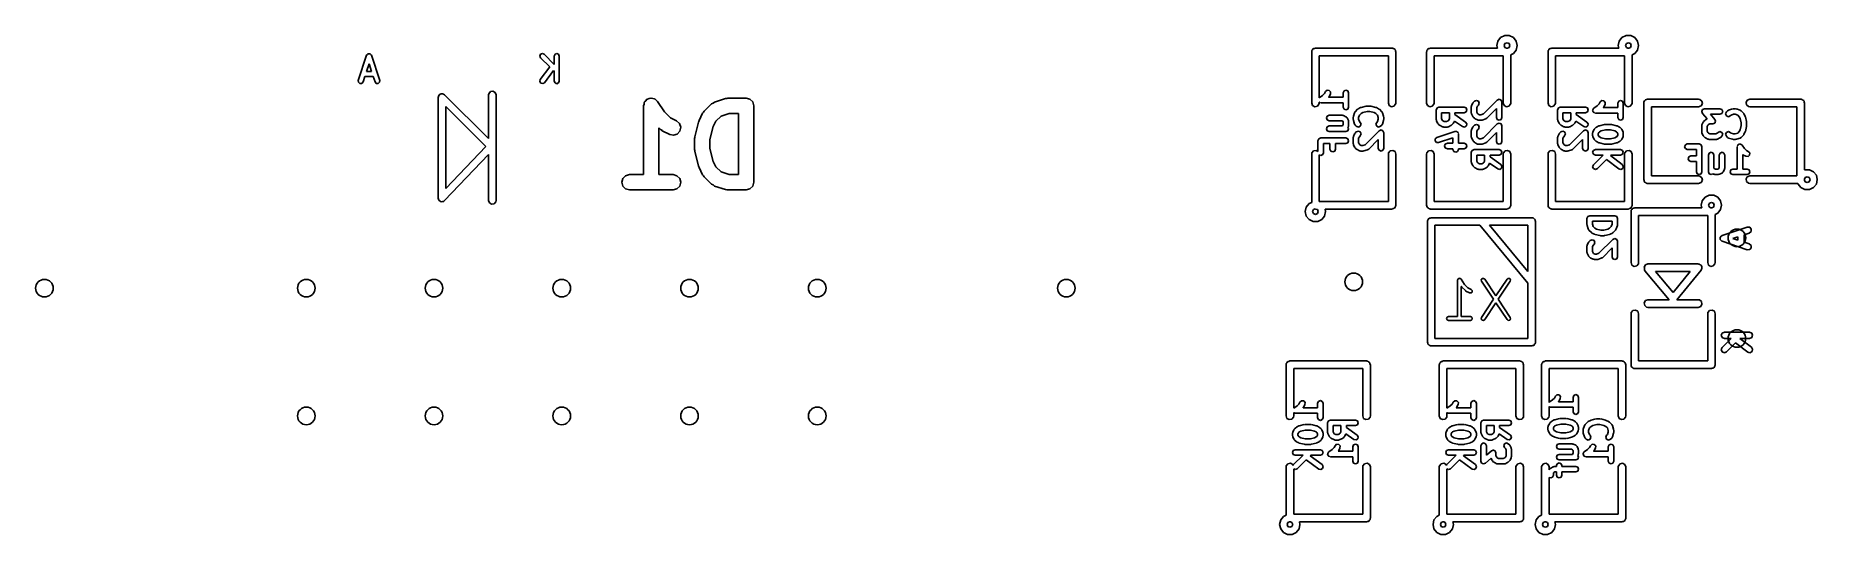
# Model space of a CAD drawing. Extents: x 0.19 to 1.59, y -0.01 to 0.38.
import ezdxf

# ---------------------------------------------------------------- set-up
doc = ezdxf.new("R2010")
doc.units = 0
doc.header["$MEASUREMENT"] = 0
doc.layers.add('BLACK', color=7, linetype='CONTINUOUS')

msp = doc.modelspace()

# ---------------------------------------------------------------- linework, layer by layer
at = {"layer": 'BLACK', "linetype": 'CONTINUOUS'}
for p, q in [((1.34, 0.3762), (1.3432, 0.3778)), ((1.3432, 0.3778), (1.3468, 0.3778)), ((1.3468, 0.3778), (1.35, 0.3762)), ((1.435, 0.3762), (1.4382, 0.3778)), ((1.4382, 0.3778), (1.4418, 0.3778)), ((1.4418, 0.3778), (1.445, 0.3762)), ((0.4523, 0.3625), (0.4524, 0.3627)), ((0.4524, 0.3627), (0.4528, 0.3631)), ((0.4528, 0.3631), (0.4532, 0.3635)), ((0.4532, 0.3635), (0.4534, 0.3635)), ((0.4534, 0.3635), (0.4535, 0.3636)), ((0.4535, 0.3636), (0.4541, 0.3636)), ((0.4541, 0.3636), (0.4547, 0.3636)), ((0.4547, 0.3636), (0.4548, 0.3635)), ((0.4548, 0.3635), (0.455, 0.3635)), ((0.455, 0.3635), (0.4554, 0.3631)), ((0.4554, 0.3631), (0.4558, 0.3627)), ((0.4558, 0.3627), (0.4559, 0.3625)), ((0.5879, 0.3618), (0.5884, 0.3632)), ((0.5884, 0.3632), (0.5898, 0.3637)), ((0.5898, 0.3637), (0.5912, 0.3632)), ((0.5912, 0.3632), (0.5991, 0.3552)), ((0.5991, 0.3618), (0.5997, 0.3632)), ((0.5997, 0.3632), (0.6011, 0.3637)), ((0.6011, 0.3637), (0.6024, 0.3632)), ((0.6024, 0.3632), (0.603, 0.3618)), ((1.1921, 0.3655), (1.1922, 0.3656)), ((1.1921, 0.3654), (1.1921, 0.3655)), ((1.1921, 0.365), (1.1921, 0.3654)), ((1.1921, 0.325), (1.1921, 0.365)), ((1.1922, 0.366), (1.1927, 0.3666)), ((1.1922, 0.3656), (1.1922, 0.366)), ((1.1927, 0.3666), (1.1931, 0.3673)), ((1.1931, 0.3673), (1.1933, 0.3674)), ((1.1933, 0.3674), (1.1935, 0.3676)), ((1.1935, 0.3676), (1.1943, 0.3677)), ((1.1943, 0.3677), (1.195, 0.368)), ((1.195, 0.368), (1.255, 0.368)), ((1.255, 0.368), (1.2554, 0.3679)), ((1.2554, 0.3679), (1.2555, 0.3679)), ((1.2555, 0.3679), (1.2556, 0.3678)), ((1.2556, 0.3678), (1.256, 0.3678)), ((1.256, 0.3678), (1.2566, 0.3673)), ((1.2566, 0.3673), (1.2573, 0.3669)), ((1.2573, 0.3669), (1.2573, 0.3666)), ((1.2573, 0.3666), (1.2576, 0.3665)), ((1.2576, 0.3665), (1.2577, 0.3657)), ((1.2577, 0.3657), (1.2579, 0.365)), ((1.2579, 0.365), (1.2579, 0.325)), ((1.282, 0.365), (1.2821, 0.3654)), ((1.282, 0.325), (1.282, 0.365)), ((1.2821, 0.3655), (1.2822, 0.3656)), ((1.2821, 0.3654), (1.2821, 0.3655)), ((1.2822, 0.366), (1.2827, 0.3666)), ((1.2822, 0.3656), (1.2822, 0.366)), ((1.2827, 0.3666), (1.2831, 0.3673)), ((1.2831, 0.3673), (1.2833, 0.3674)), ((1.2833, 0.3674), (1.2835, 0.3676)), ((1.2835, 0.3676), (1.2843, 0.3677)), ((1.2843, 0.3677), (1.285, 0.368)), ((1.285, 0.368), (1.3375, 0.368)), ((1.3371, 0.37), (1.3378, 0.3735)), ((1.3375, 0.368), (1.3371, 0.37)), ((1.3378, 0.3735), (1.34, 0.3762)), ((1.3434, 0.3716), (1.3428, 0.37)), ((1.3428, 0.37), (1.3434, 0.3684)), ((1.345, 0.3722), (1.3434, 0.3716)), ((1.3434, 0.3684), (1.3446, 0.368)), ((1.3446, 0.368), (1.345, 0.368)), ((1.3466, 0.3716), (1.345, 0.3722)), ((1.345, 0.368), (1.3453, 0.3679)), ((1.3453, 0.3679), (1.3466, 0.3684)), ((1.3472, 0.37), (1.3466, 0.3716)), ((1.3466, 0.3684), (1.3472, 0.37)), ((1.35, 0.3638), (1.3479, 0.3628)), ((1.3479, 0.3628), (1.3479, 0.325)), ((1.35, 0.3762), (1.3522, 0.3735)), ((1.3522, 0.3665), (1.35, 0.3638)), ((1.3522, 0.3735), (1.353, 0.37)), ((1.353, 0.37), (1.3522, 0.3665)), ((1.3771, 0.3655), (1.3772, 0.3656)), ((1.3771, 0.3654), (1.3771, 0.3655)), ((1.3771, 0.365), (1.3771, 0.3654)), ((1.3771, 0.325), (1.3771, 0.365)), ((1.3772, 0.366), (1.3777, 0.3666)), ((1.3772, 0.3656), (1.3772, 0.366)), ((1.3777, 0.3666), (1.3781, 0.3673)), ((1.3781, 0.3673), (1.3783, 0.3674)), ((1.3783, 0.3674), (1.3785, 0.3676)), ((1.3785, 0.3676), (1.3793, 0.3677)), ((1.3793, 0.3677), (1.38, 0.368)), ((1.38, 0.368), (1.4325, 0.368)), ((1.4321, 0.37), (1.4328, 0.3735)), ((1.4325, 0.368), (1.4321, 0.37)), ((1.4328, 0.3735), (1.435, 0.3762)), ((1.4384, 0.3716), (1.4378, 0.37)), ((1.4378, 0.37), (1.4384, 0.3684)), ((1.44, 0.3722), (1.4384, 0.3716)), ((1.4384, 0.3684), (1.4396, 0.368)), ((1.4396, 0.368), (1.44, 0.368)), ((1.4416, 0.3716), (1.44, 0.3722)), ((1.44, 0.368), (1.4403, 0.3679)), ((1.4403, 0.3679), (1.4416, 0.3684)), ((1.4422, 0.37), (1.4416, 0.3716)), ((1.4416, 0.3684), (1.4422, 0.37)), ((1.445, 0.3638), (1.4429, 0.3628)), ((1.4429, 0.3628), (1.4429, 0.325)), ((1.445, 0.3762), (1.4472, 0.3735)), ((1.4472, 0.3665), (1.445, 0.3638)), ((1.4472, 0.3735), (1.448, 0.37)), ((1.448, 0.37), (1.4472, 0.3665)), ((0.4457, 0.3427), (0.4522, 0.3624)), ((0.4541, 0.3556), (0.4521, 0.3497)), ((0.4521, 0.3497), (0.4561, 0.3497)), ((0.4522, 0.3624), (0.4523, 0.3625)), ((0.4561, 0.3497), (0.4541, 0.3556)), ((0.4559, 0.3625), (0.456, 0.3624)), ((0.456, 0.3624), (0.4625, 0.3427)), ((0.5884, 0.3604), (0.5879, 0.3618)), ((0.5882, 0.3433), (0.5957, 0.3532)), ((0.5957, 0.3532), (0.5884, 0.3604)), ((0.5985, 0.3504), (0.5914, 0.3409)), ((0.5991, 0.3497), (0.5985, 0.3504)), ((0.5991, 0.3552), (0.5991, 0.3618)), ((0.5991, 0.3421), (0.5991, 0.3497)), ((0.603, 0.3618), (0.603, 0.3421)), ((1.2521, 0.362), (1.198, 0.362)), ((1.198, 0.362), (1.198, 0.3291)), ((1.2521, 0.325), (1.2521, 0.362)), ((1.342, 0.362), (1.2879, 0.362)), ((1.2879, 0.362), (1.2879, 0.325)), ((1.342, 0.325), (1.342, 0.362)), ((1.437, 0.362), (1.3829, 0.362)), ((1.3829, 0.362), (1.3829, 0.325)), ((1.437, 0.325), (1.437, 0.362)), ((0.4458, 0.3412), (0.4457, 0.3427)), ((0.4469, 0.3402), (0.4458, 0.3412)), ((0.4484, 0.3403), (0.4469, 0.3402)), ((0.4494, 0.3415), (0.4484, 0.3403)), ((0.4508, 0.3458), (0.4494, 0.3415)), ((0.4574, 0.3458), (0.4508, 0.3458)), ((0.4588, 0.3415), (0.4574, 0.3458)), ((0.4598, 0.3403), (0.4588, 0.3415)), ((0.4613, 0.3402), (0.4598, 0.3403)), ((0.4624, 0.3412), (0.4613, 0.3402)), ((0.4625, 0.3427), (0.4624, 0.3412)), ((0.5879, 0.3418), (0.5882, 0.3433)), ((0.5886, 0.3405), (0.5879, 0.3418)), ((0.5901, 0.3402), (0.5886, 0.3405)), ((0.5914, 0.3409), (0.5901, 0.3402)), ((0.5997, 0.3407), (0.5991, 0.3421)), ((0.6011, 0.3401), (0.5997, 0.3407)), ((0.6024, 0.3407), (0.6011, 0.3401)), ((0.603, 0.3421), (0.6024, 0.3407)), ((1.2029, 0.3339), (1.2041, 0.335)), ((1.2041, 0.335), (1.2058, 0.3349)), ((1.2058, 0.3349), (1.2069, 0.3337)), ((1.2174, 0.3345), (1.2189, 0.3351)), ((1.2189, 0.3351), (1.2204, 0.3345)), ((0.5082, 0.3294), (0.5084, 0.33)), ((0.5082, 0.2506), (0.5082, 0.3294)), ((0.5084, 0.33), (0.5083, 0.3302)), ((0.5083, 0.3302), (0.5084, 0.3302)), ((0.5084, 0.3304), (0.509, 0.3311)), ((0.5084, 0.3302), (0.5084, 0.3304)), ((0.509, 0.3311), (0.5095, 0.3318)), ((0.5095, 0.3318), (0.5096, 0.3319)), ((0.5096, 0.3319), (0.5097, 0.332)), ((0.5097, 0.332), (0.5106, 0.3321)), ((0.5106, 0.3321), (0.5115, 0.3323)), ((0.5115, 0.3323), (0.5116, 0.3323)), ((0.5116, 0.3323), (0.5117, 0.3323)), ((0.5117, 0.3323), (0.5125, 0.3319)), ((0.5125, 0.3319), (0.5133, 0.3315)), ((0.5133, 0.3315), (0.5476, 0.2971)), ((0.5455, 0.2909), (0.5142, 0.3223)), ((0.5142, 0.3223), (0.5142, 0.258)), ((0.5476, 0.3313), (0.5478, 0.3323)), ((0.5476, 0.2971), (0.5476, 0.3313)), ((0.5478, 0.3323), (0.5491, 0.3339)), ((0.5491, 0.3339), (0.5511, 0.3342)), ((0.5511, 0.3342), (0.5529, 0.3332)), ((0.5529, 0.3332), (0.5536, 0.3313)), ((0.5536, 0.3313), (0.5536, 0.2487)), ((0.669, 0.3229), (0.6694, 0.3242)), ((0.669, 0.2689), (0.669, 0.3229)), ((0.6694, 0.3242), (0.6696, 0.3255)), ((0.6696, 0.3255), (0.6698, 0.3257)), ((0.6698, 0.3259), (0.6708, 0.3268)), ((0.6698, 0.3257), (0.6698, 0.3259)), ((0.6708, 0.3268), (0.6717, 0.3279)), ((0.6717, 0.3279), (0.6719, 0.3279)), ((0.6719, 0.3279), (0.672, 0.3281)), ((0.672, 0.3281), (0.6733, 0.3284)), ((0.6733, 0.3284), (0.6746, 0.3289)), ((0.6746, 0.3289), (0.6748, 0.3288)), ((0.6748, 0.3288), (0.675, 0.3289)), ((0.675, 0.3289), (0.6763, 0.3285)), ((0.6763, 0.3285), (0.6777, 0.3282)), ((0.6777, 0.3282), (0.6778, 0.3281)), ((0.6778, 0.3281), (0.678, 0.3281)), ((0.678, 0.3281), (0.679, 0.3271)), ((0.679, 0.3271), (0.68, 0.3262)), ((0.68, 0.3262), (0.6854, 0.3181)), ((0.7165, 0.3185), (0.7222, 0.3243)), ((0.7222, 0.3243), (0.7234, 0.3249)), ((0.7234, 0.3249), (0.7245, 0.3257)), ((0.7245, 0.3257), (0.7331, 0.3286)), ((0.7331, 0.3286), (0.7341, 0.3286)), ((0.7341, 0.3286), (0.735, 0.3289)), ((0.735, 0.3289), (0.7493, 0.3289)), ((0.7493, 0.3289), (0.7523, 0.3281)), ((0.7523, 0.3281), (0.7545, 0.3259)), ((0.7545, 0.3259), (0.7553, 0.3229)), ((0.7553, 0.3229), (0.7553, 0.2629)), ((1.1927, 0.3231), (1.1921, 0.325)), ((1.1945, 0.3221), (1.1927, 0.3231)), ((1.1965, 0.3224), (1.1945, 0.3221)), ((1.1978, 0.324), (1.1965, 0.3224)), ((1.198, 0.325), (1.1978, 0.324)), ((1.198, 0.3291), (1.2006, 0.3309)), ((1.198, 0.3291), (1.198, 0.3291)), ((1.1983, 0.3256), (1.198, 0.3257)), ((1.198, 0.3257), (1.198, 0.325)), ((1.1988, 0.3252), (1.1983, 0.3256)), ((1.199, 0.3253), (1.1988, 0.3252)), ((1.1992, 0.3252), (1.199, 0.3253)), ((1.2167, 0.3252), (1.1992, 0.3252)), ((1.2006, 0.3309), (1.2021, 0.3324)), ((1.2021, 0.3324), (1.2029, 0.3339)), ((1.2054, 0.3296), (1.2053, 0.3295)), ((1.2053, 0.3295), (1.2167, 0.3295)), ((1.2055, 0.3299), (1.2054, 0.3296)), ((1.2058, 0.3301), (1.2055, 0.3299)), ((1.2067, 0.332), (1.2058, 0.3301)), ((1.2069, 0.3337), (1.2067, 0.332)), ((1.2167, 0.333), (1.2174, 0.3345)), ((1.2167, 0.3295), (1.2167, 0.333)), ((1.2167, 0.3217), (1.2167, 0.3252)), ((1.2174, 0.3202), (1.2167, 0.3217)), ((1.2204, 0.3345), (1.221, 0.333)), ((1.221, 0.3217), (1.2204, 0.3202)), ((1.221, 0.333), (1.221, 0.3217)), ((1.2285, 0.3205), (1.2304, 0.3215)), ((1.2304, 0.3215), (1.2307, 0.3215)), ((1.2307, 0.3215), (1.2309, 0.3216)), ((1.2309, 0.3216), (1.2346, 0.3226)), ((1.2346, 0.3226), (1.2349, 0.3225)), ((1.2349, 0.3225), (1.2351, 0.3226)), ((1.2351, 0.3226), (1.238, 0.3226)), ((1.238, 0.3226), (1.2382, 0.3225)), ((1.2382, 0.3225), (1.2385, 0.3226)), ((1.2385, 0.3226), (1.2422, 0.3216)), ((1.2422, 0.3216), (1.2424, 0.3215)), ((1.2424, 0.3215), (1.2427, 0.3215)), ((1.2427, 0.3215), (1.2445, 0.3205)), ((1.2527, 0.3231), (1.2521, 0.325)), ((1.2545, 0.3221), (1.2527, 0.3231)), ((1.2565, 0.3224), (1.2545, 0.3221)), ((1.2578, 0.324), (1.2565, 0.3224)), ((1.2579, 0.325), (1.2578, 0.324)), ((1.2827, 0.3231), (1.282, 0.325)), ((1.2845, 0.3221), (1.2827, 0.3231)), ((1.2865, 0.3224), (1.2845, 0.3221)), ((1.2878, 0.324), (1.2865, 0.3224)), ((1.2879, 0.325), (1.2878, 0.324)), ((1.2895, 0.3195), (1.2902, 0.3211)), ((1.2902, 0.3211), (1.2917, 0.3217)), ((1.2917, 0.3217), (1.3114, 0.3217)), ((1.3114, 0.3217), (1.3129, 0.3211)), ((1.3129, 0.3211), (1.3135, 0.3195)), ((1.317, 0.322), (1.3172, 0.3225)), ((1.317, 0.3174), (1.317, 0.322)), ((1.3172, 0.3225), (1.3173, 0.323)), ((1.3173, 0.323), (1.3182, 0.3249)), ((1.3182, 0.3249), (1.3185, 0.3251)), ((1.3185, 0.3251), (1.3186, 0.3254)), ((1.3186, 0.3254), (1.3196, 0.3264)), ((1.3196, 0.3264), (1.3211, 0.327)), ((1.3211, 0.327), (1.3226, 0.3264)), ((1.3219, 0.3226), (1.3213, 0.3215)), ((1.3213, 0.3215), (1.3213, 0.3179)), ((1.3226, 0.3233), (1.3219, 0.3226)), ((1.3226, 0.3264), (1.3232, 0.3249)), ((1.3232, 0.3249), (1.3226, 0.3233)), ((1.3265, 0.3164), (1.3374, 0.3273)), ((1.3374, 0.3273), (1.3389, 0.3279)), ((1.3389, 0.3279), (1.3404, 0.3273)), ((1.3404, 0.3273), (1.341, 0.3258)), ((1.341, 0.3258), (1.341, 0.3136)), ((1.3427, 0.3231), (1.342, 0.325)), ((1.3445, 0.3221), (1.3427, 0.3231)), ((1.3465, 0.3224), (1.3445, 0.3221)), ((1.3478, 0.324), (1.3465, 0.3224)), ((1.3479, 0.325), (1.3478, 0.324)), ((1.3777, 0.3231), (1.3771, 0.325)), ((1.3795, 0.3221), (1.3777, 0.3231)), ((1.3815, 0.3224), (1.3795, 0.3221)), ((1.3828, 0.324), (1.3815, 0.3224)), ((1.3829, 0.325), (1.3828, 0.324)), ((1.3845, 0.3195), (1.3852, 0.3211)), ((1.3852, 0.3211), (1.3867, 0.3217)), ((1.3867, 0.3217), (1.4064, 0.3217)), ((1.4064, 0.3217), (1.4079, 0.3211)), ((1.4079, 0.3211), (1.4085, 0.3195)), ((1.4127, 0.3208), (1.4129, 0.3208)), ((1.4129, 0.3208), (1.413, 0.321)), ((1.413, 0.321), (1.4156, 0.3228)), ((1.4156, 0.3228), (1.4171, 0.3243)), ((1.4171, 0.3243), (1.4179, 0.3258)), ((1.4179, 0.3258), (1.4191, 0.3269)), ((1.4191, 0.3269), (1.4208, 0.3268)), ((1.4204, 0.3215), (1.4203, 0.3214)), ((1.4203, 0.3214), (1.4317, 0.3214)), ((1.4205, 0.3218), (1.4204, 0.3215)), ((1.4208, 0.322), (1.4205, 0.3218)), ((1.4208, 0.3268), (1.4219, 0.3255)), ((1.4217, 0.3239), (1.4208, 0.322)), ((1.4219, 0.3255), (1.4217, 0.3239)), ((1.4317, 0.3249), (1.4324, 0.3264)), ((1.4317, 0.3214), (1.4317, 0.3249)), ((1.4324, 0.3264), (1.4339, 0.327)), ((1.4339, 0.327), (1.4354, 0.3264)), ((1.4354, 0.3264), (1.436, 0.3249)), ((1.436, 0.3249), (1.436, 0.3136)), ((1.4377, 0.3231), (1.437, 0.325)), ((1.4395, 0.3221), (1.4377, 0.3231)), ((1.4415, 0.3224), (1.4395, 0.3221)), ((1.4428, 0.324), (1.4415, 0.3224)), ((1.4429, 0.325), (1.4428, 0.324)), ((1.4521, 0.3255), (1.4522, 0.3256)), ((1.4521, 0.3254), (1.4521, 0.3255)), ((1.4521, 0.325), (1.4521, 0.3254)), ((1.4521, 0.265), (1.4521, 0.325)), ((1.4522, 0.326), (1.4527, 0.3266)), ((1.4522, 0.3256), (1.4522, 0.326)), ((1.4527, 0.3266), (1.4531, 0.3273)), ((1.4531, 0.3273), (1.4533, 0.3274)), ((1.4533, 0.3274), (1.4535, 0.3276)), ((1.4535, 0.3276), (1.4543, 0.3277)), ((1.4543, 0.3277), (1.455, 0.328)), ((1.455, 0.328), (1.495, 0.328)), ((1.495, 0.322), (1.458, 0.322)), ((1.458, 0.322), (1.458, 0.268)), ((1.495, 0.328), (1.496, 0.3278)), ((1.4969, 0.3227), (1.495, 0.322)), ((1.496, 0.3278), (1.4976, 0.3265)), ((1.4979, 0.3245), (1.4969, 0.3227)), ((1.4976, 0.3265), (1.4979, 0.3245)), ((1.5321, 0.3255), (1.5331, 0.3273)), ((1.5324, 0.3235), (1.5321, 0.3255)), ((1.534, 0.3222), (1.5324, 0.3235)), ((1.5331, 0.3273), (1.535, 0.328)), ((1.535, 0.322), (1.534, 0.3222)), ((1.535, 0.328), (1.575, 0.328)), ((1.572, 0.322), (1.535, 0.322)), ((1.572, 0.268), (1.572, 0.322)), ((1.575, 0.328), (1.5754, 0.3279)), ((1.5754, 0.3279), (1.5755, 0.3279)), ((1.5755, 0.3279), (1.5756, 0.3278)), ((1.5756, 0.3278), (1.576, 0.3278)), ((1.576, 0.3278), (1.5766, 0.3273)), ((1.5766, 0.3273), (1.5773, 0.3269)), ((1.5773, 0.3269), (1.5774, 0.3266)), ((1.5774, 0.3266), (1.5776, 0.3265)), ((1.5776, 0.3265), (1.5777, 0.3257)), ((1.5777, 0.3257), (1.5779, 0.325)), ((1.5779, 0.325), (1.5779, 0.2726)), ((0.6854, 0.3181), (0.69, 0.3135)), ((0.69, 0.3135), (0.6948, 0.3111)), ((0.6948, 0.3111), (0.6972, 0.309)), ((0.6972, 0.309), (0.6981, 0.3061)), ((0.7092, 0.2986), (0.712, 0.31)), ((0.712, 0.31), (0.7124, 0.3106)), ((0.7124, 0.3106), (0.7125, 0.3113)), ((0.7125, 0.3113), (0.7153, 0.317)), ((0.7153, 0.317), (0.716, 0.3177)), ((0.716, 0.3177), (0.7165, 0.3185)), ((0.7256, 0.3107), (0.7235, 0.3065)), ((0.7297, 0.3148), (0.7256, 0.3107)), ((0.736, 0.3169), (0.7297, 0.3148)), ((0.7433, 0.3169), (0.736, 0.3169)), ((0.7433, 0.2689), (0.7433, 0.3169)), ((1.2036, 0.3133), (1.2042, 0.3148)), ((1.2042, 0.3118), (1.2036, 0.3133)), ((1.2042, 0.3148), (1.2058, 0.3154)), ((1.2058, 0.3111), (1.2042, 0.3118)), ((1.2042, 0.3064), (1.2058, 0.307)), ((1.2058, 0.3154), (1.2161, 0.3154)), ((1.2156, 0.3111), (1.2058, 0.3111)), ((1.2058, 0.307), (1.2161, 0.307)), ((1.2164, 0.3107), (1.2156, 0.3111)), ((1.2161, 0.3154), (1.2165, 0.3152)), ((1.2161, 0.307), (1.2162, 0.3071)), ((1.2162, 0.3071), (1.2167, 0.3082)), ((1.2167, 0.31), (1.2164, 0.3107)), ((1.2165, 0.3152), (1.217, 0.3152)), ((1.2167, 0.3082), (1.2167, 0.31)), ((1.217, 0.3152), (1.2189, 0.3143)), ((1.2189, 0.3196), (1.2174, 0.3202)), ((1.2204, 0.3202), (1.2189, 0.3196)), ((1.2189, 0.3143), (1.2194, 0.3138)), ((1.2194, 0.3138), (1.2199, 0.3133)), ((1.2199, 0.3133), (1.2208, 0.3114)), ((1.2208, 0.3114), (1.2208, 0.3109)), ((1.2208, 0.3109), (1.221, 0.3105)), ((1.221, 0.3077), (1.2208, 0.3072)), ((1.2208, 0.3072), (1.2208, 0.3067)), ((1.221, 0.3105), (1.221, 0.3077)), ((1.2245, 0.3139), (1.2247, 0.3142)), ((1.2245, 0.312), (1.2245, 0.3139)), ((1.2247, 0.3117), (1.2245, 0.312)), ((1.2247, 0.3146), (1.2256, 0.3174)), ((1.2247, 0.3142), (1.2247, 0.3146)), ((1.2247, 0.3114), (1.2247, 0.3117)), ((1.2256, 0.3085), (1.2247, 0.3114)), ((1.2256, 0.3174), (1.2259, 0.3178)), ((1.2259, 0.3082), (1.2256, 0.3085)), ((1.2259, 0.3178), (1.2261, 0.3182)), ((1.2261, 0.3077), (1.2259, 0.3082)), ((1.2261, 0.3182), (1.228, 0.3201)), ((1.227, 0.3068), (1.2261, 0.3077)), ((1.228, 0.3201), (1.2283, 0.3203)), ((1.2283, 0.3203), (1.2285, 0.3205)), ((1.2295, 0.3156), (1.2288, 0.3136)), ((1.2288, 0.3136), (1.2288, 0.3124)), ((1.2288, 0.3124), (1.2295, 0.3104)), ((1.2308, 0.3168), (1.2295, 0.3156)), ((1.2295, 0.3104), (1.2301, 0.3098)), ((1.2301, 0.3098), (1.2307, 0.3083)), ((1.2307, 0.3083), (1.2301, 0.3068)), ((1.2321, 0.3175), (1.2308, 0.3168)), ((1.2354, 0.3183), (1.2321, 0.3175)), ((1.2377, 0.3183), (1.2354, 0.3183)), ((1.2409, 0.3175), (1.2377, 0.3183)), ((1.2423, 0.3168), (1.2409, 0.3175)), ((1.2436, 0.3156), (1.2423, 0.3168)), ((1.2424, 0.3083), (1.243, 0.3098)), ((1.243, 0.3068), (1.2424, 0.3083)), ((1.243, 0.3098), (1.2436, 0.3104)), ((1.2442, 0.3136), (1.2436, 0.3156)), ((1.2436, 0.3104), (1.2442, 0.3124)), ((1.2442, 0.3124), (1.2442, 0.3136)), ((1.2445, 0.3205), (1.2448, 0.3203)), ((1.2448, 0.3203), (1.2451, 0.3201)), ((1.2451, 0.3201), (1.247, 0.3182)), ((1.247, 0.3077), (1.246, 0.3068)), ((1.247, 0.3182), (1.2472, 0.3178)), ((1.2472, 0.3082), (1.247, 0.3077)), ((1.2472, 0.3178), (1.2475, 0.3174)), ((1.2475, 0.3085), (1.2472, 0.3082)), ((1.2475, 0.3174), (1.2484, 0.3146)), ((1.2484, 0.3114), (1.2475, 0.3085)), ((1.2484, 0.3146), (1.2484, 0.3142)), ((1.2484, 0.3142), (1.2485, 0.3139)), ((1.2485, 0.312), (1.2484, 0.3117)), ((1.2484, 0.3117), (1.2484, 0.3114)), ((1.2485, 0.3139), (1.2485, 0.312)), ((1.2895, 0.312), (1.2895, 0.3195)), ((1.2897, 0.3116), (1.2895, 0.312)), ((1.2898, 0.3111), (1.2897, 0.3116)), ((1.2907, 0.3092), (1.2898, 0.3111)), ((1.291, 0.309), (1.2907, 0.3092)), ((1.2911, 0.3086), (1.291, 0.309)), ((1.292, 0.3077), (1.2911, 0.3086)), ((1.2924, 0.3076), (1.292, 0.3077)), ((1.2926, 0.3073), (1.2924, 0.3076)), ((1.2945, 0.3064), (1.2926, 0.3073)), ((1.2999, 0.3174), (1.2938, 0.3174)), ((1.2938, 0.3174), (1.2938, 0.3125)), ((1.2938, 0.3125), (1.2944, 0.3114)), ((1.2944, 0.3114), (1.2948, 0.311)), ((1.2948, 0.311), (1.2959, 0.3104)), ((1.2959, 0.3104), (1.2977, 0.3104)), ((1.2977, 0.3104), (1.2989, 0.311)), ((1.2989, 0.311), (1.2993, 0.3114)), ((1.3011, 0.3073), (1.2992, 0.3064)), ((1.2993, 0.3114), (1.2999, 0.3125)), ((1.2999, 0.3125), (1.2999, 0.3174)), ((1.3013, 0.3076), (1.3011, 0.3073)), ((1.3016, 0.3077), (1.3013, 0.3076)), ((1.3026, 0.3086), (1.3016, 0.3077)), ((1.3027, 0.309), (1.3026, 0.3086)), ((1.303, 0.3092), (1.3027, 0.309)), ((1.3039, 0.3109), (1.303, 0.3092)), ((1.3102, 0.3065), (1.3039, 0.3109)), ((1.3114, 0.3174), (1.3042, 0.3174)), ((1.3042, 0.3174), (1.3042, 0.316)), ((1.3042, 0.316), (1.3126, 0.31)), ((1.3129, 0.318), (1.3114, 0.3174)), ((1.3132, 0.307), (1.3118, 0.3062)), ((1.3126, 0.31), (1.3135, 0.3087)), ((1.3135, 0.3195), (1.3129, 0.318)), ((1.3135, 0.3087), (1.3132, 0.307)), ((1.3172, 0.3169), (1.317, 0.3174)), ((1.3173, 0.3164), (1.3172, 0.3169)), ((1.3182, 0.3145), (1.3173, 0.3164)), ((1.3185, 0.3143), (1.3182, 0.3145)), ((1.3186, 0.314), (1.3185, 0.3143)), ((1.3196, 0.313), (1.3186, 0.314)), ((1.3186, 0.3067), (1.3196, 0.3076)), ((1.3199, 0.3129), (1.3196, 0.313)), ((1.3196, 0.3076), (1.3211, 0.3082)), ((1.3201, 0.3126), (1.3199, 0.3129)), ((1.322, 0.3117), (1.3201, 0.3126)), ((1.3211, 0.3082), (1.3226, 0.3076)), ((1.3213, 0.3179), (1.3219, 0.3168)), ((1.3219, 0.3168), (1.3223, 0.3163)), ((1.3225, 0.3116), (1.322, 0.3117)), ((1.3223, 0.3163), (1.3235, 0.3158)), ((1.3229, 0.3115), (1.3225, 0.3116)), ((1.3226, 0.3076), (1.3232, 0.3061)), ((1.3248, 0.3115), (1.3229, 0.3115)), ((1.3235, 0.3158), (1.3245, 0.3158)), ((1.3245, 0.3158), (1.3265, 0.3164)), ((1.3252, 0.3116), (1.3248, 0.3115)), ((1.3255, 0.3116), (1.3252, 0.3116)), ((1.3283, 0.3125), (1.3255, 0.3116)), ((1.3265, 0.2977), (1.3374, 0.3086)), ((1.3287, 0.3128), (1.3283, 0.3125)), ((1.3292, 0.313), (1.3287, 0.3128)), ((1.3367, 0.3206), (1.3292, 0.313)), ((1.3367, 0.3136), (1.3367, 0.3206)), ((1.3374, 0.3121), (1.3367, 0.3136)), ((1.3389, 0.3115), (1.3374, 0.3121)), ((1.3374, 0.3086), (1.3389, 0.3092)), ((1.3404, 0.3121), (1.3389, 0.3115)), ((1.3389, 0.3092), (1.3404, 0.3086)), ((1.341, 0.3136), (1.3404, 0.3121)), ((1.3404, 0.3086), (1.341, 0.307)), ((1.341, 0.307), (1.341, 0.2948)), ((1.3845, 0.312), (1.3845, 0.3195)), ((1.3847, 0.3116), (1.3845, 0.312)), ((1.3848, 0.3111), (1.3847, 0.3116)), ((1.3857, 0.3092), (1.3848, 0.3111)), ((1.386, 0.309), (1.3857, 0.3092)), ((1.3861, 0.3086), (1.386, 0.309)), ((1.387, 0.3077), (1.3861, 0.3086)), ((1.3874, 0.3076), (1.387, 0.3077)), ((1.3876, 0.3073), (1.3874, 0.3076)), ((1.3895, 0.3064), (1.3876, 0.3073)), ((1.3949, 0.3174), (1.3888, 0.3174)), ((1.3888, 0.3174), (1.3888, 0.3125)), ((1.3888, 0.3125), (1.3894, 0.3114)), ((1.3894, 0.3114), (1.3898, 0.311)), ((1.3898, 0.311), (1.3909, 0.3104)), ((1.3909, 0.3104), (1.3927, 0.3104)), ((1.3927, 0.3104), (1.3939, 0.311)), ((1.3939, 0.311), (1.3943, 0.3114)), ((1.3961, 0.3073), (1.3942, 0.3064)), ((1.3943, 0.3114), (1.3949, 0.3125)), ((1.3949, 0.3125), (1.3949, 0.3174)), ((1.3963, 0.3076), (1.3961, 0.3073)), ((1.3966, 0.3077), (1.3963, 0.3076)), ((1.3976, 0.3086), (1.3966, 0.3077)), ((1.3977, 0.309), (1.3976, 0.3086)), ((1.398, 0.3092), (1.3977, 0.309)), ((1.3989, 0.3109), (1.398, 0.3092)), ((1.4052, 0.3065), (1.3989, 0.3109)), ((1.4064, 0.3174), (1.3992, 0.3174)), ((1.3992, 0.3174), (1.3992, 0.316)), ((1.3992, 0.316), (1.4076, 0.31)), ((1.4079, 0.318), (1.4064, 0.3174)), ((1.4082, 0.307), (1.4068, 0.3062)), ((1.4076, 0.31), (1.4085, 0.3087)), ((1.4085, 0.3195), (1.4079, 0.318)), ((1.4085, 0.3087), (1.4082, 0.307)), ((1.412, 0.3192), (1.4121, 0.3194)), ((1.4123, 0.3187), (1.412, 0.3192)), ((1.4121, 0.3197), (1.4124, 0.3202)), ((1.4121, 0.3194), (1.4121, 0.3197)), ((1.4124, 0.318), (1.4123, 0.3187)), ((1.4124, 0.3202), (1.4127, 0.3208)), ((1.4126, 0.3179), (1.4124, 0.318)), ((1.4127, 0.3177), (1.4126, 0.3179)), ((1.4132, 0.3175), (1.4127, 0.3177)), ((1.4138, 0.3171), (1.4132, 0.3175)), ((1.414, 0.3172), (1.4138, 0.3171)), ((1.4142, 0.3171), (1.414, 0.3172)), ((1.4317, 0.3171), (1.4142, 0.3171)), ((1.4151, 0.3061), (1.417, 0.3071)), ((1.417, 0.3071), (1.4172, 0.3071)), ((1.4172, 0.3071), (1.4174, 0.3072)), ((1.4174, 0.3072), (1.4212, 0.3082)), ((1.4212, 0.3082), (1.4214, 0.3081)), ((1.4214, 0.3081), (1.4217, 0.3082)), ((1.4217, 0.3082), (1.4264, 0.3082)), ((1.4264, 0.3082), (1.4266, 0.3081)), ((1.4266, 0.3081), (1.4269, 0.3082)), ((1.4269, 0.3082), (1.4307, 0.3072)), ((1.4307, 0.3072), (1.4309, 0.3071)), ((1.4309, 0.3071), (1.4311, 0.3071)), ((1.4311, 0.3071), (1.433, 0.3061)), ((1.4317, 0.3136), (1.4317, 0.3171)), ((1.4324, 0.3121), (1.4317, 0.3136)), ((1.4339, 0.3115), (1.4324, 0.3121)), ((1.4354, 0.3121), (1.4339, 0.3115)), ((1.436, 0.3136), (1.4354, 0.3121)), ((1.4974, 0.3185), (1.4977, 0.3191)), ((1.4974, 0.3184), (1.4974, 0.3185)), ((1.4974, 0.3183), (1.4974, 0.3184)), ((1.4977, 0.3176), (1.4974, 0.3183)), ((1.4974, 0.3071), (1.4976, 0.3075)), ((1.4974, 0.3024), (1.4974, 0.3071)), ((1.4976, 0.308), (1.4985, 0.3099)), ((1.4976, 0.3075), (1.4976, 0.308)), ((1.4977, 0.3191), (1.498, 0.3198)), ((1.4979, 0.3169), (1.4977, 0.3176)), ((1.5018, 0.3125), (1.4979, 0.3169)), ((1.498, 0.3198), (1.4981, 0.3199)), ((1.4981, 0.3199), (1.4988, 0.3202)), ((1.4981, 0.3199), (1.4981, 0.3199)), ((1.4985, 0.3099), (1.4988, 0.3101)), ((1.4988, 0.3202), (1.4995, 0.3205)), ((1.4988, 0.3101), (1.4989, 0.3104)), ((1.4989, 0.3104), (1.4999, 0.3114)), ((1.4995, 0.3205), (1.5117, 0.3205)), ((1.4999, 0.3114), (1.5002, 0.3115)), ((1.5002, 0.3115), (1.5004, 0.3118)), ((1.5004, 0.3118), (1.5018, 0.3125)), ((1.5022, 0.3077), (1.5017, 0.3065)), ((1.5027, 0.3081), (1.5022, 0.3077)), ((1.5038, 0.3087), (1.5027, 0.3081)), ((1.5061, 0.3087), (1.5038, 0.3087)), ((1.5117, 0.3162), (1.5043, 0.3162)), ((1.5043, 0.3162), (1.5077, 0.3122)), ((1.5068, 0.3089), (1.5061, 0.3087)), ((1.5075, 0.3092), (1.5068, 0.3089)), ((1.5076, 0.3093), (1.5075, 0.3093)), ((1.5075, 0.3093), (1.5075, 0.3092)), ((1.5079, 0.31), (1.5076, 0.3093)), ((1.5077, 0.3122), (1.5079, 0.3115)), ((1.5079, 0.3115), (1.5082, 0.3108)), ((1.5082, 0.3107), (1.5079, 0.31)), ((1.5082, 0.3108), (1.5082, 0.3107)), ((1.5082, 0.3107), (1.5082, 0.3107)), ((1.5117, 0.3205), (1.5132, 0.3198)), ((1.5132, 0.3168), (1.5117, 0.3162)), ((1.5132, 0.3198), (1.5139, 0.3183)), ((1.5139, 0.3183), (1.5132, 0.3168)), ((1.5161, 0.3164), (1.5168, 0.318)), ((1.5168, 0.3149), (1.5161, 0.3164)), ((1.5168, 0.318), (1.5177, 0.3189)), ((1.5183, 0.3143), (1.5168, 0.3149)), ((1.5177, 0.3189), (1.5182, 0.3191)), ((1.5182, 0.3191), (1.5185, 0.3194)), ((1.5198, 0.3149), (1.5183, 0.3143)), ((1.5185, 0.3194), (1.5214, 0.3204)), ((1.5204, 0.3155), (1.5198, 0.3149)), ((1.5224, 0.3162), (1.5204, 0.3155)), ((1.5214, 0.3204), (1.5217, 0.3203)), ((1.5217, 0.3203), (1.522, 0.3205)), ((1.522, 0.3205), (1.5239, 0.3205)), ((1.5236, 0.3162), (1.5224, 0.3162)), ((1.5256, 0.3155), (1.5236, 0.3162)), ((1.5239, 0.3205), (1.5242, 0.3203)), ((1.5242, 0.3203), (1.5246, 0.3204)), ((1.5246, 0.3204), (1.5274, 0.3194)), ((1.5268, 0.3142), (1.5256, 0.3155)), ((1.5275, 0.3129), (1.5268, 0.3142)), ((1.5274, 0.3194), (1.5278, 0.3191)), ((1.5283, 0.3096), (1.5275, 0.3129)), ((1.5275, 0.3041), (1.5283, 0.3073)), ((1.5278, 0.3191), (1.5283, 0.3189)), ((1.5283, 0.3189), (1.5301, 0.317)), ((1.5283, 0.3073), (1.5283, 0.3096)), ((1.5301, 0.317), (1.5303, 0.3167)), ((1.5303, 0.3167), (1.5305, 0.3165)), ((1.5305, 0.3165), (1.5315, 0.3146)), ((1.5315, 0.3146), (1.5315, 0.3143)), ((1.5315, 0.3143), (1.5316, 0.3141)), ((1.5316, 0.3141), (1.5326, 0.3104)), ((1.5326, 0.3104), (1.5325, 0.3101)), ((1.5325, 0.3101), (1.5326, 0.3099)), ((1.5326, 0.3071), (1.5325, 0.3068)), ((1.5326, 0.3099), (1.5326, 0.3071)), ((0.6822, 0.3043), (0.681, 0.3055)), ((0.681, 0.3055), (0.681, 0.2689)), ((0.683, 0.3039), (0.6822, 0.3043)), ((0.6837, 0.3032), (0.683, 0.3039)), ((0.6895, 0.3004), (0.6837, 0.3032)), ((0.6925, 0.2997), (0.6895, 0.3004)), ((0.6954, 0.3007), (0.6925, 0.2997)), ((0.6975, 0.303), (0.6954, 0.3007)), ((0.6981, 0.3061), (0.6975, 0.303)), ((0.709, 0.2972), (0.7092, 0.2979)), ((0.709, 0.2886), (0.709, 0.2972)), ((0.7092, 0.2979), (0.7092, 0.2986)), ((0.7235, 0.3065), (0.721, 0.2964)), ((0.721, 0.2964), (0.721, 0.2893)), ((1.197, 0.2955), (1.1977, 0.297)), ((1.197, 0.287), (1.197, 0.2955)), ((1.1977, 0.297), (1.1992, 0.2976)), ((1.1992, 0.2976), (1.2189, 0.2976)), ((1.2064, 0.2933), (1.2013, 0.2933)), ((1.2013, 0.2933), (1.2013, 0.2861)), ((1.2036, 0.3048), (1.2042, 0.3064)), ((1.2042, 0.3033), (1.2036, 0.3048)), ((1.2058, 0.3027), (1.2042, 0.3033)), ((1.217, 0.3027), (1.2058, 0.3027)), ((1.2064, 0.2889), (1.2064, 0.2933)), ((1.2189, 0.2933), (1.2107, 0.2933)), ((1.2107, 0.2933), (1.2107, 0.2889)), ((1.2189, 0.3027), (1.217, 0.3027)), ((1.2204, 0.3033), (1.2189, 0.3027)), ((1.2189, 0.2976), (1.2204, 0.297)), ((1.2204, 0.2939), (1.2189, 0.2933)), ((1.221, 0.3048), (1.2204, 0.3033)), ((1.2204, 0.297), (1.221, 0.2955)), ((1.221, 0.2955), (1.2204, 0.2939)), ((1.2208, 0.3067), (1.2205, 0.3061)), ((1.2205, 0.3061), (1.221, 0.3048)), ((1.2245, 0.298), (1.2247, 0.2984)), ((1.2245, 0.2933), (1.2245, 0.298)), ((1.2247, 0.2928), (1.2245, 0.2933)), ((1.2247, 0.2984), (1.2248, 0.2989)), ((1.2248, 0.2989), (1.2257, 0.3008)), ((1.2257, 0.3008), (1.226, 0.301)), ((1.226, 0.301), (1.2261, 0.3014)), ((1.2261, 0.3014), (1.227, 0.3023)), ((1.2286, 0.3061), (1.227, 0.3068)), ((1.227, 0.3023), (1.2286, 0.3029)), ((1.2301, 0.3068), (1.2286, 0.3061)), ((1.2286, 0.3029), (1.2301, 0.3023)), ((1.2294, 0.2986), (1.2288, 0.2975)), ((1.2288, 0.2975), (1.2288, 0.2938)), ((1.2288, 0.2938), (1.2294, 0.2927)), ((1.2301, 0.2993), (1.2294, 0.2986)), ((1.2301, 0.3023), (1.2307, 0.3008)), ((1.2307, 0.3008), (1.2301, 0.2993)), ((1.234, 0.2923), (1.2449, 0.3032)), ((1.2442, 0.2965), (1.2367, 0.2889)), ((1.2445, 0.3061), (1.243, 0.3068)), ((1.2442, 0.2895), (1.2442, 0.2965)), ((1.246, 0.3068), (1.2445, 0.3061)), ((1.2449, 0.3032), (1.2464, 0.3039)), ((1.2464, 0.3039), (1.2479, 0.3032)), ((1.2479, 0.3032), (1.2485, 0.3017)), ((1.2485, 0.3017), (1.2485, 0.2895)), ((1.2887, 0.2954), (1.2888, 0.297)), ((1.2898, 0.2942), (1.2887, 0.2954)), ((1.2888, 0.297), (1.2901, 0.2981)), ((1.2914, 0.294), (1.2898, 0.2942)), ((1.2901, 0.2981), (1.3041, 0.3028)), ((1.3027, 0.2978), (1.2914, 0.294)), ((1.295, 0.3063), (1.2945, 0.3064)), ((1.2954, 0.3061), (1.295, 0.3063)), ((1.2983, 0.3061), (1.2954, 0.3061)), ((1.2961, 0.2914), (1.2967, 0.2929)), ((1.2967, 0.2929), (1.2983, 0.2935)), ((1.2987, 0.3063), (1.2983, 0.3061)), ((1.2983, 0.2935), (1.3027, 0.2935)), ((1.2992, 0.3064), (1.2987, 0.3063)), ((1.3027, 0.2935), (1.3027, 0.2978)), ((1.3041, 0.3028), (1.3045, 0.3028)), ((1.3045, 0.3028), (1.3048, 0.3029)), ((1.3048, 0.3029), (1.3053, 0.3027)), ((1.3053, 0.3027), (1.3058, 0.3027)), ((1.3058, 0.3027), (1.306, 0.3024)), ((1.306, 0.3024), (1.3063, 0.3023)), ((1.3063, 0.3023), (1.3065, 0.3018)), ((1.3065, 0.3018), (1.3069, 0.3015)), ((1.3069, 0.3015), (1.3068, 0.3011)), ((1.3068, 0.3011), (1.307, 0.3008)), ((1.307, 0.3008), (1.307, 0.2935)), ((1.307, 0.2935), (1.3114, 0.2935)), ((1.3118, 0.3062), (1.3102, 0.3065)), ((1.3114, 0.2935), (1.3129, 0.2929)), ((1.3129, 0.2929), (1.3135, 0.2914)), ((1.317, 0.3033), (1.3172, 0.3037)), ((1.317, 0.2986), (1.317, 0.3033)), ((1.3172, 0.2981), (1.317, 0.2986)), ((1.3172, 0.3037), (1.3173, 0.3042)), ((1.3173, 0.2976), (1.3172, 0.2981)), ((1.3173, 0.3042), (1.3182, 0.3061)), ((1.3182, 0.2958), (1.3173, 0.2976)), ((1.3182, 0.3061), (1.3185, 0.3064)), ((1.3185, 0.2955), (1.3182, 0.2958)), ((1.3185, 0.3064), (1.3186, 0.3067)), ((1.3186, 0.2952), (1.3185, 0.2955)), ((1.3196, 0.2943), (1.3186, 0.2952)), ((1.3199, 0.2941), (1.3196, 0.2943)), ((1.3201, 0.2939), (1.3199, 0.2941)), ((1.322, 0.2929), (1.3201, 0.2939)), ((1.3219, 0.3039), (1.3213, 0.3028)), ((1.3213, 0.3028), (1.3213, 0.2991)), ((1.3213, 0.2991), (1.3219, 0.298)), ((1.3226, 0.3046), (1.3219, 0.3039)), ((1.3219, 0.298), (1.3223, 0.2975)), ((1.3225, 0.2929), (1.322, 0.2929)), ((1.3223, 0.2975), (1.3235, 0.297)), ((1.3232, 0.3061), (1.3226, 0.3046)), ((1.3235, 0.297), (1.3245, 0.297)), ((1.3245, 0.297), (1.3265, 0.2977)), ((1.3283, 0.2937), (1.3255, 0.2928)), ((1.3287, 0.2941), (1.3283, 0.2937)), ((1.3292, 0.2943), (1.3287, 0.2941)), ((1.3367, 0.3018), (1.3292, 0.2943)), ((1.3367, 0.2948), (1.3367, 0.3018)), ((1.3374, 0.2933), (1.3367, 0.2948)), ((1.3389, 0.2927), (1.3374, 0.2933)), ((1.3404, 0.2933), (1.3389, 0.2927)), ((1.341, 0.2948), (1.3404, 0.2933)), ((1.3845, 0.298), (1.3847, 0.2984)), ((1.3845, 0.2933), (1.3845, 0.298)), ((1.3847, 0.2928), (1.3845, 0.2933)), ((1.3847, 0.2984), (1.3848, 0.2989)), ((1.3848, 0.2989), (1.3857, 0.3008)), ((1.3857, 0.3008), (1.386, 0.301)), ((1.386, 0.301), (1.3861, 0.3014)), ((1.3861, 0.3014), (1.387, 0.3023)), ((1.387, 0.3023), (1.3886, 0.3029)), ((1.3886, 0.3029), (1.3901, 0.3023)), ((1.3894, 0.2986), (1.3888, 0.2975)), ((1.3888, 0.2975), (1.3888, 0.2938)), ((1.3888, 0.2938), (1.3894, 0.2927)), ((1.3901, 0.2993), (1.3894, 0.2986)), ((1.39, 0.3063), (1.3895, 0.3064)), ((1.3904, 0.3061), (1.39, 0.3063)), ((1.3901, 0.3023), (1.3907, 0.3008)), ((1.3907, 0.3008), (1.3901, 0.2993)), ((1.3933, 0.3061), (1.3904, 0.3061)), ((1.3937, 0.3063), (1.3933, 0.3061)), ((1.3942, 0.3064), (1.3937, 0.3063)), ((1.394, 0.2923), (1.4049, 0.3032)), ((1.4042, 0.2965), (1.3966, 0.2889)), ((1.4042, 0.2895), (1.4042, 0.2965)), ((1.4049, 0.3032), (1.4064, 0.3039)), ((1.4068, 0.3062), (1.4052, 0.3065)), ((1.4064, 0.3039), (1.4079, 0.3032)), ((1.4079, 0.3032), (1.4085, 0.3017)), ((1.4085, 0.3017), (1.4085, 0.2895)), ((1.412, 0.3014), (1.4122, 0.3019)), ((1.412, 0.2995), (1.412, 0.3014)), ((1.4122, 0.2991), (1.412, 0.2995)), ((1.4122, 0.3019), (1.4123, 0.3024)), ((1.4123, 0.2986), (1.4122, 0.2991)), ((1.4123, 0.3024), (1.4132, 0.3042)), ((1.4132, 0.2967), (1.4123, 0.2986)), ((1.4132, 0.3042), (1.4135, 0.3045)), ((1.4135, 0.2965), (1.4132, 0.2967)), ((1.4135, 0.3045), (1.4136, 0.3048)), ((1.4136, 0.2961), (1.4135, 0.2965)), ((1.4136, 0.3048), (1.4145, 0.3057)), ((1.4145, 0.2952), (1.4136, 0.2961)), ((1.4145, 0.3057), (1.4149, 0.3059)), ((1.4149, 0.2951), (1.4145, 0.2952)), ((1.4149, 0.3059), (1.4151, 0.3061)), ((1.4151, 0.2948), (1.4149, 0.2951)), ((1.417, 0.2939), (1.4151, 0.2948)), ((1.4169, 0.302), (1.4163, 0.3009)), ((1.4163, 0.3009), (1.4163, 0.3)), ((1.4163, 0.3), (1.4169, 0.2989)), ((1.4173, 0.3025), (1.4169, 0.302)), ((1.4169, 0.2989), (1.4173, 0.2985)), ((1.4172, 0.2938), (1.417, 0.2939)), ((1.4174, 0.2937), (1.4172, 0.2938)), ((1.4187, 0.3031), (1.4173, 0.3025)), ((1.4173, 0.2985), (1.4187, 0.2978)), ((1.4212, 0.2928), (1.4174, 0.2937)), ((1.422, 0.3039), (1.4187, 0.3031)), ((1.4187, 0.2978), (1.422, 0.297)), ((1.4261, 0.3039), (1.422, 0.3039)), ((1.422, 0.297), (1.4261, 0.297)), ((1.4294, 0.3031), (1.4261, 0.3039)), ((1.4261, 0.297), (1.4294, 0.2978)), ((1.4307, 0.2937), (1.4269, 0.2928)), ((1.4307, 0.3025), (1.4294, 0.3031)), ((1.4294, 0.2978), (1.4307, 0.2985)), ((1.4312, 0.302), (1.4307, 0.3025)), ((1.4307, 0.2985), (1.4312, 0.2989)), ((1.4309, 0.2938), (1.4307, 0.2937)), ((1.4311, 0.2939), (1.4309, 0.2938)), ((1.433, 0.2948), (1.4311, 0.2939)), ((1.4317, 0.3009), (1.4312, 0.302)), ((1.4312, 0.2989), (1.4317, 0.3)), ((1.4317, 0.3), (1.4317, 0.3009)), ((1.433, 0.3061), (1.4332, 0.3059)), ((1.4332, 0.2951), (1.433, 0.2948)), ((1.4332, 0.3059), (1.4335, 0.3057)), ((1.4335, 0.2952), (1.4332, 0.2951)), ((1.4335, 0.3057), (1.4345, 0.3048)), ((1.4345, 0.2961), (1.4335, 0.2952)), ((1.4345, 0.3048), (1.4346, 0.3045)), ((1.4346, 0.2965), (1.4345, 0.2961)), ((1.4346, 0.3045), (1.4349, 0.3042)), ((1.4349, 0.2967), (1.4346, 0.2965)), ((1.4349, 0.3042), (1.4358, 0.3024)), ((1.4358, 0.2986), (1.4349, 0.2967)), ((1.4358, 0.3024), (1.4359, 0.3019)), ((1.4359, 0.2991), (1.4358, 0.2986)), ((1.4359, 0.3019), (1.436, 0.3014)), ((1.436, 0.2995), (1.4359, 0.2991)), ((1.436, 0.3014), (1.436, 0.2995)), ((1.4846, 0.2923), (1.4861, 0.293)), ((1.4861, 0.293), (1.4955, 0.293)), ((1.4955, 0.293), (1.497, 0.2923)), ((1.4976, 0.3019), (1.4974, 0.3024)), ((1.4976, 0.3014), (1.4976, 0.3019)), ((1.4985, 0.2995), (1.4976, 0.3014)), ((1.4988, 0.2993), (1.4985, 0.2995)), ((1.4989, 0.299), (1.4988, 0.2993)), ((1.4999, 0.298), (1.4989, 0.299)), ((1.5002, 0.2979), (1.4999, 0.298)), ((1.5004, 0.2976), (1.5002, 0.2979)), ((1.5023, 0.2967), (1.5004, 0.2976)), ((1.5017, 0.3065), (1.5017, 0.3029)), ((1.5017, 0.3029), (1.5022, 0.3018)), ((1.5022, 0.3018), (1.5027, 0.3013)), ((1.5028, 0.2967), (1.5023, 0.2967)), ((1.5027, 0.3013), (1.5038, 0.3008)), ((1.5033, 0.2965), (1.5028, 0.2967)), ((1.5089, 0.2965), (1.5033, 0.2965)), ((1.5038, 0.3008), (1.5084, 0.3008)), ((1.5084, 0.3008), (1.5095, 0.3013)), ((1.5094, 0.2967), (1.5089, 0.2965)), ((1.5099, 0.2967), (1.5094, 0.2967)), ((1.5095, 0.3013), (1.5102, 0.302)), ((1.5117, 0.2976), (1.5099, 0.2967)), ((1.5102, 0.302), (1.5117, 0.3026)), ((1.5117, 0.3026), (1.5132, 0.302)), ((1.512, 0.2979), (1.5117, 0.2976)), ((1.5123, 0.298), (1.512, 0.2979)), ((1.5132, 0.299), (1.5123, 0.298)), ((1.5132, 0.302), (1.5139, 0.3005)), ((1.5139, 0.3005), (1.5132, 0.299)), ((1.5161, 0.3005), (1.5168, 0.302)), ((1.5168, 0.299), (1.5161, 0.3005)), ((1.5168, 0.302), (1.5183, 0.3026)), ((1.5177, 0.298), (1.5168, 0.299)), ((1.5182, 0.2978), (1.5177, 0.298)), ((1.5185, 0.2975), (1.5182, 0.2978)), ((1.5183, 0.3026), (1.5198, 0.302)), ((1.5214, 0.2966), (1.5185, 0.2975)), ((1.5198, 0.302), (1.5204, 0.3014)), ((1.5204, 0.3014), (1.5224, 0.3008)), ((1.5217, 0.2966), (1.5214, 0.2966)), ((1.522, 0.2965), (1.5217, 0.2966)), ((1.5239, 0.2965), (1.522, 0.2965)), ((1.5224, 0.3008), (1.5236, 0.3008)), ((1.5236, 0.3008), (1.5256, 0.3014)), ((1.5242, 0.2966), (1.5239, 0.2965)), ((1.5246, 0.2966), (1.5242, 0.2966)), ((1.5274, 0.2975), (1.5246, 0.2966)), ((1.5256, 0.3014), (1.5268, 0.3027)), ((1.5268, 0.3027), (1.5275, 0.3041)), ((1.5268, 0.2927), (1.5273, 0.293)), ((1.5273, 0.293), (1.5276, 0.2929)), ((1.5278, 0.2978), (1.5274, 0.2975)), ((1.5276, 0.2929), (1.5278, 0.2929)), ((1.5283, 0.298), (1.5278, 0.2978)), ((1.5278, 0.2929), (1.5283, 0.2926)), ((1.5301, 0.2999), (1.5283, 0.298)), ((1.5303, 0.3002), (1.5301, 0.2999)), ((1.5305, 0.3005), (1.5303, 0.3002)), ((1.5315, 0.3023), (1.5305, 0.3005)), ((1.5316, 0.3028), (1.5315, 0.3026)), ((1.5315, 0.3026), (1.5315, 0.3023)), ((1.5326, 0.3065), (1.5316, 0.3028)), ((1.5325, 0.3068), (1.5326, 0.3065)), ((0.5476, 0.2846), (0.5133, 0.2486)), ((0.5142, 0.258), (0.5455, 0.2909)), ((0.5476, 0.2487), (0.5476, 0.2846)), ((0.7092, 0.2879), (0.709, 0.2886)), ((0.7092, 0.2871), (0.7092, 0.2879)), ((0.712, 0.2757), (0.7092, 0.2871)), ((0.721, 0.2893), (0.7235, 0.2792)), ((0.7235, 0.2792), (0.7256, 0.275)), ((1.1921, 0.285), (1.1922, 0.286)), ((1.1921, 0.2472), (1.1921, 0.285)), ((1.1922, 0.286), (1.1935, 0.2876)), ((1.1935, 0.2876), (1.1955, 0.2879)), ((1.1955, 0.2879), (1.197, 0.287)), ((1.1992, 0.2839), (1.198, 0.2844)), ((1.198, 0.2844), (1.198, 0.248)), ((1.2007, 0.2846), (1.1992, 0.2839)), ((1.2013, 0.2861), (1.2007, 0.2846)), ((1.207, 0.2874), (1.2064, 0.2889)), ((1.2086, 0.2867), (1.207, 0.2874)), ((1.2101, 0.2874), (1.2086, 0.2867)), ((1.2107, 0.2889), (1.2101, 0.2874)), ((1.2248, 0.2923), (1.2247, 0.2928)), ((1.2257, 0.2904), (1.2248, 0.2923)), ((1.226, 0.2902), (1.2257, 0.2904)), ((1.2261, 0.2899), (1.226, 0.2902)), ((1.227, 0.2889), (1.2261, 0.2899)), ((1.2274, 0.2888), (1.227, 0.2889)), ((1.2276, 0.2885), (1.2274, 0.2888)), ((1.2295, 0.2876), (1.2276, 0.2885)), ((1.2294, 0.2927), (1.2298, 0.2922)), ((1.23, 0.2876), (1.2295, 0.2876)), ((1.2298, 0.2922), (1.2309, 0.2917)), ((1.2304, 0.2874), (1.23, 0.2876)), ((1.2323, 0.2874), (1.2304, 0.2874)), ((1.2309, 0.2917), (1.232, 0.2917)), ((1.232, 0.2917), (1.234, 0.2923)), ((1.2327, 0.2875), (1.2323, 0.2874)), ((1.233, 0.2875), (1.2327, 0.2875)), ((1.2358, 0.2884), (1.233, 0.2875)), ((1.2362, 0.2887), (1.2358, 0.2884)), ((1.2367, 0.2889), (1.2362, 0.2887)), ((1.2449, 0.288), (1.2442, 0.2895)), ((1.2464, 0.2874), (1.2449, 0.288)), ((1.2479, 0.288), (1.2464, 0.2874)), ((1.2485, 0.2895), (1.2479, 0.288)), ((1.2521, 0.285), (1.2522, 0.286)), ((1.2521, 0.248), (1.2521, 0.285)), ((1.2522, 0.286), (1.2535, 0.2876)), ((1.2535, 0.2876), (1.2555, 0.2879)), ((1.2555, 0.2879), (1.2573, 0.2869)), ((1.2573, 0.2869), (1.2579, 0.285)), ((1.2579, 0.285), (1.2579, 0.245)), ((1.282, 0.285), (1.2822, 0.286)), ((1.282, 0.245), (1.282, 0.285)), ((1.2822, 0.286), (1.2835, 0.2876)), ((1.2835, 0.2876), (1.2855, 0.2879)), ((1.2855, 0.2879), (1.2873, 0.2869)), ((1.2873, 0.2869), (1.2879, 0.285)), ((1.2879, 0.285), (1.2879, 0.248)), ((1.2967, 0.2899), (1.2961, 0.2914)), ((1.2983, 0.2892), (1.2967, 0.2899)), ((1.3027, 0.2892), (1.2983, 0.2892)), ((1.3027, 0.2886), (1.3027, 0.2892)), ((1.3033, 0.2871), (1.3027, 0.2886)), ((1.3048, 0.2864), (1.3033, 0.2871)), ((1.3063, 0.2871), (1.3048, 0.2864)), ((1.307, 0.2886), (1.3063, 0.2871)), ((1.3114, 0.2892), (1.307, 0.2892)), ((1.307, 0.2892), (1.307, 0.2886)), ((1.3129, 0.2899), (1.3114, 0.2892)), ((1.3135, 0.2914), (1.3129, 0.2899)), ((1.317, 0.2864), (1.3177, 0.2879)), ((1.317, 0.2789), (1.317, 0.2864)), ((1.3177, 0.2879), (1.3192, 0.2885)), ((1.3192, 0.2885), (1.3389, 0.2885)), ((1.3274, 0.2842), (1.3213, 0.2842)), ((1.3213, 0.2842), (1.3213, 0.2794)), ((1.3213, 0.2794), (1.3219, 0.2783)), ((1.3229, 0.2927), (1.3225, 0.2929)), ((1.3248, 0.2927), (1.3229, 0.2927)), ((1.3252, 0.2928), (1.3248, 0.2927)), ((1.3255, 0.2928), (1.3252, 0.2928)), ((1.3268, 0.2783), (1.3274, 0.2794)), ((1.3274, 0.2794), (1.3274, 0.2842)), ((1.3389, 0.2842), (1.3317, 0.2842)), ((1.3317, 0.2842), (1.3317, 0.2828)), ((1.3317, 0.2828), (1.3401, 0.2769)), ((1.3389, 0.2885), (1.3404, 0.2879)), ((1.3404, 0.2849), (1.3389, 0.2842)), ((1.3404, 0.2879), (1.341, 0.2864)), ((1.341, 0.2864), (1.3404, 0.2849)), ((1.342, 0.285), (1.3422, 0.286)), ((1.342, 0.248), (1.342, 0.285)), ((1.3422, 0.286), (1.3435, 0.2876)), ((1.3435, 0.2876), (1.3455, 0.2879)), ((1.3455, 0.2879), (1.3473, 0.2869)), ((1.3473, 0.2869), (1.3479, 0.285)), ((1.3479, 0.285), (1.3479, 0.245)), ((1.3771, 0.285), (1.3772, 0.286)), ((1.3771, 0.245), (1.3771, 0.285)), ((1.3772, 0.286), (1.3785, 0.2876)), ((1.3785, 0.2876), (1.3805, 0.2879)), ((1.3805, 0.2879), (1.3823, 0.2869)), ((1.3823, 0.2869), (1.3829, 0.285)), ((1.3829, 0.285), (1.3829, 0.248)), ((1.3848, 0.2923), (1.3847, 0.2928)), ((1.3857, 0.2904), (1.3848, 0.2923)), ((1.386, 0.2902), (1.3857, 0.2904)), ((1.3861, 0.2899), (1.386, 0.2902)), ((1.387, 0.2889), (1.3861, 0.2899)), ((1.3874, 0.2888), (1.387, 0.2889)), ((1.3876, 0.2885), (1.3874, 0.2888)), ((1.3895, 0.2876), (1.3876, 0.2885)), ((1.3894, 0.2927), (1.3898, 0.2922)), ((1.39, 0.2876), (1.3895, 0.2876)), ((1.3898, 0.2922), (1.3909, 0.2917)), ((1.3904, 0.2874), (1.39, 0.2876)), ((1.3923, 0.2874), (1.3904, 0.2874)), ((1.3909, 0.2917), (1.392, 0.2917)), ((1.392, 0.2917), (1.394, 0.2923)), ((1.3926, 0.2875), (1.3923, 0.2874)), ((1.393, 0.2875), (1.3926, 0.2875)), ((1.3958, 0.2884), (1.393, 0.2875)), ((1.3962, 0.2887), (1.3958, 0.2884)), ((1.3966, 0.2889), (1.3962, 0.2887)), ((1.4049, 0.288), (1.4042, 0.2895)), ((1.4064, 0.2874), (1.4049, 0.288)), ((1.4079, 0.288), (1.4064, 0.2874)), ((1.4085, 0.2895), (1.4079, 0.288)), ((1.412, 0.2864), (1.4127, 0.2879)), ((1.4127, 0.2849), (1.412, 0.2864)), ((1.4127, 0.2879), (1.4142, 0.2885)), ((1.4142, 0.2842), (1.4127, 0.2849)), ((1.4127, 0.2767), (1.4203, 0.2842)), ((1.4142, 0.2885), (1.4339, 0.2885)), ((1.4203, 0.2842), (1.4142, 0.2842)), ((1.4228, 0.2807), (1.4157, 0.2736)), ((1.4214, 0.2928), (1.4212, 0.2928)), ((1.4217, 0.2927), (1.4214, 0.2928)), ((1.4264, 0.2927), (1.4217, 0.2927)), ((1.4326, 0.2734), (1.4228, 0.2807)), ((1.4263, 0.2842), (1.4259, 0.2838)), ((1.4259, 0.2838), (1.4352, 0.2769)), ((1.4339, 0.2842), (1.4263, 0.2842)), ((1.4266, 0.2928), (1.4264, 0.2927)), ((1.4269, 0.2928), (1.4266, 0.2928)), ((1.4339, 0.2885), (1.4354, 0.2879)), ((1.4354, 0.2849), (1.4339, 0.2842)), ((1.4354, 0.2879), (1.436, 0.2864)), ((1.436, 0.2864), (1.4354, 0.2849)), ((1.437, 0.285), (1.4372, 0.286)), ((1.437, 0.248), (1.437, 0.285)), ((1.4372, 0.286), (1.4385, 0.2876)), ((1.4385, 0.2876), (1.4405, 0.2879)), ((1.4405, 0.2879), (1.4423, 0.2869)), ((1.4423, 0.2869), (1.4429, 0.285)), ((1.4429, 0.285), (1.4429, 0.245)), ((1.4839, 0.2908), (1.4846, 0.2923)), ((1.4846, 0.2893), (1.4839, 0.2908)), ((1.4861, 0.2887), (1.4846, 0.2893)), ((1.4933, 0.2887), (1.4861, 0.2887)), ((1.4867, 0.2814), (1.4874, 0.2829)), ((1.4874, 0.2799), (1.4867, 0.2814)), ((1.4874, 0.2829), (1.4889, 0.2836)), ((1.4889, 0.2793), (1.4874, 0.2799)), ((1.4889, 0.2836), (1.4933, 0.2836)), ((1.4933, 0.2793), (1.4889, 0.2793)), ((1.4933, 0.2836), (1.4933, 0.2887)), ((1.4933, 0.2711), (1.4933, 0.2793)), ((1.497, 0.2923), (1.4976, 0.2908)), ((1.4976, 0.2908), (1.4976, 0.2711)), ((1.5027, 0.2842), (1.5033, 0.2858)), ((1.5027, 0.2711), (1.5027, 0.2842)), ((1.5033, 0.2858), (1.5048, 0.2864)), ((1.5048, 0.2864), (1.5064, 0.2858)), ((1.5064, 0.2858), (1.507, 0.2842)), ((1.507, 0.2842), (1.507, 0.2739)), ((1.5111, 0.2842), (1.5118, 0.2858)), ((1.5111, 0.2744), (1.5111, 0.2842)), ((1.5118, 0.2858), (1.5133, 0.2864)), ((1.5133, 0.2864), (1.5148, 0.2858)), ((1.5148, 0.2858), (1.5154, 0.2842)), ((1.5154, 0.2842), (1.5154, 0.2739)), ((1.5252, 0.2912), (1.5256, 0.2918)), ((1.5253, 0.291), (1.5252, 0.2912)), ((1.5252, 0.2908), (1.5253, 0.291)), ((1.5252, 0.2733), (1.5252, 0.2908)), ((1.5256, 0.2918), (1.5258, 0.2923)), ((1.5258, 0.2923), (1.526, 0.2924)), ((1.526, 0.2924), (1.5262, 0.2926)), ((1.5262, 0.2926), (1.5268, 0.2927)), ((1.5283, 0.2926), (1.5289, 0.2923)), ((1.5289, 0.2923), (1.529, 0.2921)), ((1.529, 0.2921), (1.5291, 0.292)), ((1.5291, 0.292), (1.5309, 0.2894)), ((1.5296, 0.2846), (1.5295, 0.2847)), ((1.5295, 0.2847), (1.5295, 0.2733)), ((1.5299, 0.2845), (1.5296, 0.2846)), ((1.5301, 0.2842), (1.5299, 0.2845)), ((1.532, 0.2833), (1.5301, 0.2842)), ((1.5309, 0.2894), (1.5324, 0.2879)), ((1.5337, 0.2831), (1.532, 0.2833)), ((1.5324, 0.2879), (1.5339, 0.2871)), ((1.5349, 0.2842), (1.5337, 0.2831)), ((1.5339, 0.2871), (1.535, 0.2859)), ((1.535, 0.2859), (1.5349, 0.2842)), ((0.6519, 0.2629), (0.6527, 0.2659)), ((0.6527, 0.2659), (0.6549, 0.2681)), ((0.6549, 0.2681), (0.6579, 0.2689)), ((0.6579, 0.2689), (0.669, 0.2689)), ((0.681, 0.2689), (0.6921, 0.2689)), ((0.6921, 0.2689), (0.6951, 0.2681)), ((0.6951, 0.2681), (0.6973, 0.2659)), ((0.6973, 0.2659), (0.6981, 0.2629)), ((0.7124, 0.2751), (0.712, 0.2757)), ((0.7125, 0.2745), (0.7124, 0.2751)), ((0.7153, 0.2688), (0.7125, 0.2745)), ((0.716, 0.268), (0.7153, 0.2688)), ((0.7165, 0.2672), (0.716, 0.268)), ((0.7222, 0.2615), (0.7165, 0.2672)), ((0.7256, 0.275), (0.7297, 0.271)), ((0.7297, 0.271), (0.736, 0.2689)), ((0.736, 0.2689), (0.7433, 0.2689)), ((1.3172, 0.2784), (1.317, 0.2789)), ((1.3173, 0.2779), (1.3172, 0.2784)), ((1.3182, 0.2761), (1.3173, 0.2779)), ((1.3185, 0.2758), (1.3182, 0.2761)), ((1.3186, 0.2755), (1.3185, 0.2758)), ((1.3196, 0.2746), (1.3186, 0.2755)), ((1.3199, 0.2744), (1.3196, 0.2746)), ((1.3201, 0.2742), (1.3199, 0.2744)), ((1.322, 0.2732), (1.3201, 0.2742)), ((1.3219, 0.2783), (1.3223, 0.2778)), ((1.3225, 0.2732), (1.322, 0.2732)), ((1.3223, 0.2778), (1.3235, 0.2773)), ((1.3229, 0.273), (1.3225, 0.2732)), ((1.3258, 0.273), (1.3229, 0.273)), ((1.3235, 0.2773), (1.3253, 0.2773)), ((1.3253, 0.2773), (1.3264, 0.2778)), ((1.3262, 0.2732), (1.3258, 0.273)), ((1.3267, 0.2732), (1.3262, 0.2732)), ((1.3264, 0.2778), (1.3268, 0.2783)), ((1.3286, 0.2742), (1.3267, 0.2732)), ((1.3288, 0.2744), (1.3286, 0.2742)), ((1.3292, 0.2746), (1.3288, 0.2744)), ((1.3301, 0.2755), (1.3292, 0.2746)), ((1.3302, 0.2758), (1.3301, 0.2755)), ((1.3305, 0.2761), (1.3302, 0.2758)), ((1.3314, 0.2778), (1.3305, 0.2761)), ((1.3377, 0.2734), (1.3314, 0.2778)), ((1.3393, 0.273), (1.3377, 0.2734)), ((1.3406, 0.2739), (1.3393, 0.273)), ((1.3401, 0.2769), (1.341, 0.2755)), ((1.341, 0.2755), (1.3406, 0.2739)), ((1.412, 0.2751), (1.4127, 0.2767)), ((1.4127, 0.2736), (1.412, 0.2751)), ((1.4142, 0.273), (1.4127, 0.2736)), ((1.4157, 0.2736), (1.4142, 0.273)), ((1.4342, 0.273), (1.4326, 0.2734)), ((1.4356, 0.2738), (1.4342, 0.273)), ((1.4352, 0.2769), (1.436, 0.2754)), ((1.436, 0.2754), (1.4356, 0.2738)), ((1.458, 0.268), (1.495, 0.268)), ((1.4939, 0.2696), (1.4933, 0.2711)), ((1.4955, 0.269), (1.4939, 0.2696)), ((1.495, 0.268), (1.496, 0.2678)), ((1.497, 0.2696), (1.4955, 0.269)), ((1.496, 0.2678), (1.4976, 0.2665)), ((1.4976, 0.2711), (1.497, 0.2696)), ((1.4976, 0.2665), (1.4979, 0.2645)), ((1.5033, 0.2696), (1.5027, 0.2711)), ((1.5048, 0.269), (1.5033, 0.2696)), ((1.5061, 0.2695), (1.5048, 0.269)), ((1.5067, 0.2692), (1.5061, 0.2695)), ((1.5072, 0.2692), (1.5067, 0.2692)), ((1.507, 0.2739), (1.5071, 0.2738)), ((1.5071, 0.2738), (1.5082, 0.2733)), ((1.5076, 0.269), (1.5072, 0.2692)), ((1.5105, 0.269), (1.5076, 0.269)), ((1.5082, 0.2733), (1.51, 0.2733)), ((1.51, 0.2733), (1.5107, 0.2737)), ((1.5109, 0.2692), (1.5105, 0.269)), ((1.5107, 0.2737), (1.5111, 0.2744)), ((1.5114, 0.2692), (1.5109, 0.2692)), ((1.5133, 0.2701), (1.5114, 0.2692)), ((1.5137, 0.2706), (1.5133, 0.2701)), ((1.5143, 0.2711), (1.5137, 0.2706)), ((1.5152, 0.273), (1.5143, 0.2711)), ((1.5154, 0.2739), (1.5152, 0.2735)), ((1.5152, 0.2735), (1.5152, 0.273)), ((1.5196, 0.2711), (1.5202, 0.2726)), ((1.5202, 0.2696), (1.5196, 0.2711)), ((1.5202, 0.2726), (1.5217, 0.2733)), ((1.5217, 0.269), (1.5202, 0.2696)), ((1.5217, 0.2733), (1.5252, 0.2733)), ((1.5273, 0.269), (1.5217, 0.269)), ((1.533, 0.269), (1.5273, 0.269)), ((1.5295, 0.2733), (1.533, 0.2733)), ((1.5321, 0.2655), (1.5331, 0.2673)), ((1.5324, 0.2635), (1.5321, 0.2655)), ((1.533, 0.2733), (1.5345, 0.2726)), ((1.5345, 0.2696), (1.533, 0.269)), ((1.5331, 0.2673), (1.535, 0.268)), ((1.5345, 0.2726), (1.5351, 0.2711)), ((1.5351, 0.2711), (1.5345, 0.2696)), ((1.535, 0.268), (1.572, 0.268)), ((1.5779, 0.2726), (1.5782, 0.2728)), ((1.5784, 0.2666), (1.5779, 0.2654)), ((1.5779, 0.2654), (1.5779, 0.265)), ((1.5782, 0.2728), (1.5818, 0.2728)), ((1.58, 0.2672), (1.5784, 0.2666)), ((1.5816, 0.2666), (1.58, 0.2672)), ((1.5822, 0.265), (1.5816, 0.2666)), ((1.5818, 0.2728), (1.585, 0.2712)), ((1.585, 0.2712), (1.5872, 0.2685)), ((1.5872, 0.2685), (1.5879, 0.265)), ((0.6527, 0.2599), (0.6519, 0.2629)), ((0.6549, 0.2577), (0.6527, 0.2599)), ((0.6579, 0.2569), (0.6549, 0.2577)), ((0.675, 0.2569), (0.6579, 0.2569)), ((0.6921, 0.2569), (0.675, 0.2569)), ((0.6951, 0.2577), (0.6921, 0.2569)), ((0.6973, 0.2599), (0.6951, 0.2577)), ((0.6981, 0.2629), (0.6973, 0.2599)), ((0.7234, 0.2608), (0.7222, 0.2615)), ((0.7245, 0.26), (0.7234, 0.2608)), ((0.7331, 0.2572), (0.7245, 0.26)), ((0.7341, 0.2571), (0.7331, 0.2572)), ((0.735, 0.2569), (0.7341, 0.2571)), ((0.7493, 0.2569), (0.735, 0.2569)), ((0.7523, 0.2577), (0.7493, 0.2569)), ((0.7545, 0.2599), (0.7523, 0.2577)), ((0.7553, 0.2629), (0.7545, 0.2599)), ((1.4523, 0.2643), (1.4521, 0.265)), ((1.4524, 0.2635), (1.4523, 0.2643)), ((1.4526, 0.2634), (1.4524, 0.2635)), ((1.4527, 0.2631), (1.4526, 0.2634)), ((1.4534, 0.2627), (1.4527, 0.2631)), ((1.454, 0.2622), (1.4534, 0.2627)), ((1.4544, 0.2622), (1.454, 0.2622)), ((1.4545, 0.2621), (1.4544, 0.2622)), ((1.4546, 0.2621), (1.4545, 0.2621)), ((1.455, 0.262), (1.4546, 0.2621)), ((1.495, 0.262), (1.455, 0.262)), ((1.4969, 0.2627), (1.495, 0.262)), ((1.4979, 0.2645), (1.4969, 0.2627)), ((1.4978, 0.2485), (1.5, 0.2512)), ((1.5, 0.2512), (1.5032, 0.2528)), ((1.5032, 0.2528), (1.5068, 0.2528)), ((1.5068, 0.2528), (1.51, 0.2512)), ((1.51, 0.2512), (1.5122, 0.2485)), ((1.534, 0.2622), (1.5324, 0.2635)), ((1.535, 0.262), (1.534, 0.2622)), ((1.5727, 0.262), (1.535, 0.262)), ((1.5728, 0.2615), (1.5727, 0.262)), ((1.575, 0.2588), (1.5728, 0.2615)), ((1.5782, 0.2572), (1.575, 0.2588)), ((1.5779, 0.265), (1.5779, 0.2647)), ((1.5779, 0.2647), (1.5784, 0.2634)), ((1.5818, 0.2572), (1.5782, 0.2572)), ((1.5784, 0.2634), (1.58, 0.2628)), ((1.58, 0.2628), (1.5816, 0.2634)), ((1.5816, 0.2634), (1.5822, 0.265)), ((1.585, 0.2588), (1.5818, 0.2572)), ((1.5872, 0.2615), (1.585, 0.2588)), ((1.5879, 0.265), (1.5872, 0.2615)), ((0.5086, 0.2497), (0.5082, 0.2506)), ((0.5088, 0.2488), (0.5086, 0.2497)), ((0.5089, 0.2488), (0.5088, 0.2488)), ((0.5089, 0.2487), (0.5089, 0.2488)), ((0.5097, 0.2482), (0.5089, 0.2487)), ((0.5105, 0.2477), (0.5097, 0.2482)), ((0.5106, 0.2477), (0.5105, 0.2477)), ((0.5107, 0.2477), (0.5106, 0.2477)), ((0.5116, 0.2479), (0.5107, 0.2477)), ((0.5125, 0.248), (0.5116, 0.2479)), ((0.5126, 0.248), (0.5125, 0.248)), ((0.5127, 0.248), (0.5126, 0.248)), ((0.5133, 0.2486), (0.5127, 0.2481)), ((0.5127, 0.2481), (0.5127, 0.248)), ((0.5483, 0.2468), (0.5476, 0.2487)), ((0.5501, 0.2458), (0.5483, 0.2468)), ((0.5521, 0.2461), (0.5501, 0.2458)), ((0.5534, 0.2477), (0.5521, 0.2461)), ((0.5536, 0.2487), (0.5534, 0.2477)), ((1.187, 0.24), (1.1878, 0.2435)), ((1.1878, 0.2365), (1.187, 0.24)), ((1.1878, 0.2435), (1.19, 0.2462)), ((1.19, 0.2462), (1.1921, 0.2472)), ((1.1934, 0.2416), (1.1928, 0.24)), ((1.1928, 0.24), (1.1934, 0.2384)), ((1.1947, 0.2421), (1.1934, 0.2416)), ((1.1934, 0.2384), (1.195, 0.2378)), ((1.195, 0.242), (1.1947, 0.2421)), ((1.1954, 0.242), (1.195, 0.242)), ((1.195, 0.2378), (1.1966, 0.2384)), ((1.1966, 0.2416), (1.1954, 0.242)), ((1.1972, 0.24), (1.1966, 0.2416)), ((1.1966, 0.2384), (1.1972, 0.24)), ((1.198, 0.248), (1.2521, 0.248)), ((1.2029, 0.24), (1.2022, 0.2365)), ((1.255, 0.242), (1.2025, 0.242)), ((1.2025, 0.242), (1.2029, 0.24)), ((1.2557, 0.2423), (1.255, 0.242)), ((1.2565, 0.2424), (1.2557, 0.2423)), ((1.2567, 0.2426), (1.2565, 0.2424)), ((1.2569, 0.2427), (1.2567, 0.2426)), ((1.2573, 0.2434), (1.2569, 0.2427)), ((1.2578, 0.244), (1.2573, 0.2434)), ((1.2579, 0.2445), (1.2578, 0.2444)), ((1.2578, 0.2444), (1.2578, 0.244)), ((1.2579, 0.245), (1.2579, 0.2446)), ((1.2579, 0.2446), (1.2579, 0.2445)), ((1.2823, 0.2443), (1.282, 0.245)), ((1.2824, 0.2435), (1.2823, 0.2443)), ((1.2827, 0.2434), (1.2824, 0.2435)), ((1.2827, 0.2431), (1.2827, 0.2434)), ((1.2834, 0.2427), (1.2827, 0.2431)), ((1.284, 0.2422), (1.2834, 0.2427)), ((1.2844, 0.2422), (1.284, 0.2422)), ((1.2845, 0.2421), (1.2844, 0.2422)), ((1.2846, 0.2421), (1.2845, 0.2421)), ((1.285, 0.242), (1.2846, 0.2421)), ((1.345, 0.242), (1.285, 0.242)), ((1.2879, 0.248), (1.342, 0.248)), ((1.3457, 0.2423), (1.345, 0.242)), ((1.3465, 0.2424), (1.3457, 0.2423)), ((1.3466, 0.2426), (1.3465, 0.2424)), ((1.3469, 0.2427), (1.3466, 0.2426)), ((1.3473, 0.2434), (1.3469, 0.2427)), ((1.3478, 0.244), (1.3473, 0.2434)), ((1.3479, 0.2445), (1.3478, 0.2444)), ((1.3478, 0.2444), (1.3478, 0.244)), ((1.3479, 0.245), (1.3479, 0.2446)), ((1.3479, 0.2446), (1.3479, 0.2445)), ((1.3773, 0.2443), (1.3771, 0.245)), ((1.3774, 0.2435), (1.3773, 0.2443)), ((1.3777, 0.2434), (1.3774, 0.2435)), ((1.3777, 0.2431), (1.3777, 0.2434)), ((1.3784, 0.2427), (1.3777, 0.2431)), ((1.379, 0.2422), (1.3784, 0.2427)), ((1.3794, 0.2422), (1.379, 0.2422)), ((1.3795, 0.2421), (1.3794, 0.2422)), ((1.3796, 0.2421), (1.3795, 0.2421)), ((1.38, 0.242), (1.3796, 0.2421)), ((1.44, 0.242), (1.38, 0.242)), ((1.3829, 0.248), (1.437, 0.248)), ((1.4407, 0.2423), (1.44, 0.242)), ((1.4415, 0.2424), (1.4407, 0.2423)), ((1.4417, 0.2426), (1.4415, 0.2424)), ((1.4419, 0.2427), (1.4417, 0.2426)), ((1.4423, 0.2434), (1.4419, 0.2427)), ((1.4421, 0.2405), (1.4422, 0.2406)), ((1.4421, 0.2404), (1.4421, 0.2405)), ((1.4421, 0.24), (1.4421, 0.2404)), ((1.4421, 0.2), (1.4421, 0.24)), ((1.4422, 0.241), (1.4427, 0.2416)), ((1.4422, 0.2406), (1.4422, 0.241)), ((1.4428, 0.244), (1.4423, 0.2434)), ((1.4427, 0.2416), (1.4431, 0.2423)), ((1.4429, 0.2445), (1.4428, 0.2444)), ((1.4428, 0.2444), (1.4428, 0.244)), ((1.4429, 0.245), (1.4429, 0.2446)), ((1.4429, 0.2446), (1.4429, 0.2445)), ((1.4431, 0.2423), (1.4433, 0.2424)), ((1.4433, 0.2424), (1.4435, 0.2426)), ((1.4435, 0.2426), (1.4443, 0.2427)), ((1.4443, 0.2427), (1.445, 0.243)), ((1.445, 0.243), (1.4975, 0.243)), ((1.497, 0.245), (1.4978, 0.2485)), ((1.4975, 0.243), (1.497, 0.245)), ((1.5034, 0.2466), (1.5028, 0.245)), ((1.5028, 0.245), (1.5034, 0.2434)), ((1.505, 0.2472), (1.5034, 0.2466)), ((1.5034, 0.2434), (1.5046, 0.243)), ((1.5046, 0.243), (1.505, 0.243)), ((1.5066, 0.2466), (1.505, 0.2472)), ((1.505, 0.243), (1.5053, 0.2429)), ((1.5053, 0.2429), (1.5066, 0.2434)), ((1.5072, 0.245), (1.5066, 0.2466)), ((1.5066, 0.2434), (1.5072, 0.245)), ((1.51, 0.2388), (1.5079, 0.2378)), ((1.5079, 0.2378), (1.5079, 0.2)), ((1.5122, 0.2415), (1.51, 0.2388)), ((1.5122, 0.2485), (1.513, 0.245)), ((1.513, 0.245), (1.5122, 0.2415)), ((1.19, 0.2338), (1.1878, 0.2365)), ((1.1932, 0.2322), (1.19, 0.2338)), ((1.1968, 0.2322), (1.1932, 0.2322)), ((1.2, 0.2338), (1.1968, 0.2322)), ((1.2022, 0.2365), (1.2, 0.2338)), ((1.2827, 0.2328), (1.2828, 0.2329)), ((1.2827, 0.2326), (1.2827, 0.2328)), ((1.2827, 0.2322), (1.2827, 0.2326)), ((1.2827, 0.1378), (1.2827, 0.2322)), ((1.2828, 0.2329), (1.2829, 0.2333)), ((1.2829, 0.2333), (1.2833, 0.2338)), ((1.2833, 0.2338), (1.2837, 0.2345)), ((1.2837, 0.2345), (1.284, 0.2346)), ((1.284, 0.2346), (1.2841, 0.2348)), ((1.2841, 0.2348), (1.2849, 0.2349)), ((1.2849, 0.2349), (1.2856, 0.2352)), ((1.2856, 0.2352), (1.3644, 0.2352)), ((1.2886, 0.2293), (1.2886, 0.1407)), ((1.3236, 0.2293), (1.2886, 0.2293)), ((1.3614, 0.1839), (1.3236, 0.2293)), ((1.3313, 0.2293), (1.3614, 0.1932)), ((1.3614, 0.2293), (1.3313, 0.2293)), ((1.3614, 0.1932), (1.3614, 0.2293)), ((1.3644, 0.2352), (1.3647, 0.2351)), ((1.3647, 0.2351), (1.3649, 0.2352)), ((1.3649, 0.2352), (1.365, 0.2351)), ((1.365, 0.2351), (1.3654, 0.235)), ((1.3654, 0.235), (1.366, 0.2345)), ((1.366, 0.2345), (1.3666, 0.2341)), ((1.3666, 0.2341), (1.3667, 0.2339)), ((1.3667, 0.2339), (1.3669, 0.2337)), ((1.3669, 0.2337), (1.3671, 0.233)), ((1.3671, 0.233), (1.3673, 0.2322)), ((1.3673, 0.2322), (1.3673, 0.1378)), ((1.4075, 0.2345), (1.4082, 0.2361)), ((1.4075, 0.2298), (1.4075, 0.2345)), ((1.4077, 0.2295), (1.4075, 0.2298)), ((1.4077, 0.2292), (1.4077, 0.2295)), ((1.4086, 0.2264), (1.4077, 0.2292)), ((1.4082, 0.2361), (1.4097, 0.2367)), ((1.4089, 0.226), (1.4086, 0.2264)), ((1.4091, 0.2255), (1.4089, 0.226)), ((1.411, 0.2236), (1.4091, 0.2255)), ((1.4097, 0.2367), (1.4294, 0.2367)), ((1.4113, 0.2235), (1.411, 0.2236)), ((1.4115, 0.2232), (1.4113, 0.2235)), ((1.4134, 0.2223), (1.4115, 0.2232)), ((1.4272, 0.2324), (1.4118, 0.2324)), ((1.4118, 0.2324), (1.4118, 0.2302)), ((1.4118, 0.2302), (1.4125, 0.2282)), ((1.4125, 0.2282), (1.4138, 0.2269)), ((1.4138, 0.2269), (1.4151, 0.2263)), ((1.4151, 0.2263), (1.4184, 0.2254)), ((1.4184, 0.2254), (1.4207, 0.2254)), ((1.4207, 0.2254), (1.424, 0.2263)), ((1.424, 0.2263), (1.4253, 0.2269)), ((1.4253, 0.2269), (1.4266, 0.2282)), ((1.4275, 0.2232), (1.4257, 0.2223)), ((1.4266, 0.2282), (1.4272, 0.2302)), ((1.4272, 0.2302), (1.4272, 0.2324)), ((1.4278, 0.2235), (1.4275, 0.2232)), ((1.4281, 0.2236), (1.4278, 0.2235)), ((1.43, 0.2255), (1.4281, 0.2236)), ((1.4294, 0.2367), (1.4309, 0.2361)), ((1.4302, 0.226), (1.43, 0.2255)), ((1.4305, 0.2264), (1.4302, 0.226)), ((1.4314, 0.2292), (1.4305, 0.2264)), ((1.4309, 0.2361), (1.4315, 0.2345)), ((1.4315, 0.2298), (1.4314, 0.2295)), ((1.4314, 0.2295), (1.4314, 0.2292)), ((1.4315, 0.2345), (1.4315, 0.2298)), ((1.5021, 0.237), (1.448, 0.237)), ((1.448, 0.237), (1.448, 0.2)), ((1.5021, 0.2), (1.5021, 0.237)), ((1.5134, 0.2213), (1.5331, 0.2279)), ((1.5346, 0.2232), (1.5307, 0.2219)), ((1.5331, 0.2279), (1.535, 0.2278)), ((1.536, 0.2245), (1.5346, 0.2232)), ((1.535, 0.2278), (1.5362, 0.2263)), ((1.5362, 0.2263), (1.536, 0.2245)), ((1.4075, 0.213), (1.4077, 0.2134)), ((1.4075, 0.2083), (1.4075, 0.213)), ((1.4077, 0.2134), (1.4078, 0.2139)), ((1.4078, 0.2139), (1.4087, 0.2158)), ((1.4087, 0.2158), (1.409, 0.216)), ((1.409, 0.216), (1.4091, 0.2164)), ((1.4091, 0.2164), (1.4101, 0.2173)), ((1.4101, 0.2173), (1.4116, 0.2179)), ((1.4116, 0.2179), (1.4131, 0.2173)), ((1.4124, 0.2136), (1.4118, 0.2125)), ((1.4118, 0.2125), (1.4118, 0.2088)), ((1.4131, 0.2143), (1.4124, 0.2136)), ((1.4131, 0.2173), (1.4137, 0.2158)), ((1.4137, 0.2158), (1.4131, 0.2143)), ((1.4137, 0.2223), (1.4134, 0.2223)), ((1.4139, 0.2221), (1.4137, 0.2223)), ((1.4176, 0.2212), (1.4139, 0.2221)), ((1.417, 0.2073), (1.4279, 0.2182)), ((1.4179, 0.2212), (1.4176, 0.2212)), ((1.4181, 0.2211), (1.4179, 0.2212)), ((1.4209, 0.2211), (1.4181, 0.2211)), ((1.4272, 0.2115), (1.4197, 0.2039)), ((1.4212, 0.2212), (1.4209, 0.2211)), ((1.4215, 0.2212), (1.4212, 0.2212)), ((1.4252, 0.2221), (1.4215, 0.2212)), ((1.4254, 0.2223), (1.4252, 0.2221)), ((1.4257, 0.2223), (1.4254, 0.2223)), ((1.4272, 0.2045), (1.4272, 0.2115)), ((1.4279, 0.2182), (1.4294, 0.2189)), ((1.4294, 0.2189), (1.4309, 0.2182)), ((1.4309, 0.2182), (1.4315, 0.2167)), ((1.4315, 0.2167), (1.4315, 0.2045)), ((1.5118, 0.2198), (1.5119, 0.2199)), ((1.5119, 0.219), (1.5118, 0.2198)), ((1.5118, 0.2182), (1.5119, 0.219)), ((1.5119, 0.2181), (1.5118, 0.2182)), ((1.5119, 0.2199), (1.512, 0.2201)), ((1.512, 0.2179), (1.5119, 0.2181)), ((1.512, 0.2201), (1.5126, 0.2206)), ((1.5126, 0.2174), (1.512, 0.2179)), ((1.5126, 0.2206), (1.5131, 0.2212)), ((1.5131, 0.2168), (1.5126, 0.2174)), ((1.5131, 0.2212), (1.5132, 0.2212)), ((1.5132, 0.2168), (1.5131, 0.2168)), ((1.5132, 0.2212), (1.5134, 0.2213)), ((1.5134, 0.2167), (1.5132, 0.2168)), ((1.5331, 0.2101), (1.5134, 0.2167)), ((1.5258, 0.2203), (1.5219, 0.219)), ((1.5219, 0.219), (1.5258, 0.2177)), ((1.5258, 0.2177), (1.5258, 0.2203)), ((1.5307, 0.2219), (1.5307, 0.2161)), ((1.5307, 0.2161), (1.5346, 0.2148)), ((1.535, 0.2102), (1.5331, 0.2101)), ((1.5346, 0.2148), (1.536, 0.2135)), ((1.5362, 0.2117), (1.535, 0.2102)), ((1.536, 0.2135), (1.5362, 0.2117)), ((1.4077, 0.2078), (1.4075, 0.2083)), ((1.4078, 0.2073), (1.4077, 0.2078)), ((1.4087, 0.2054), (1.4078, 0.2073)), ((1.409, 0.2052), (1.4087, 0.2054)), ((1.4091, 0.2049), (1.409, 0.2052)), ((1.4101, 0.2039), (1.4091, 0.2049)), ((1.4104, 0.2038), (1.4101, 0.2039)), ((1.4106, 0.2035), (1.4104, 0.2038)), ((1.4125, 0.2026), (1.4106, 0.2035)), ((1.4118, 0.2088), (1.4124, 0.2077)), ((1.4124, 0.2077), (1.4128, 0.2072)), ((1.413, 0.2026), (1.4125, 0.2026)), ((1.4128, 0.2072), (1.414, 0.2067)), ((1.4134, 0.2024), (1.413, 0.2026)), ((1.4153, 0.2024), (1.4134, 0.2024)), ((1.414, 0.2067), (1.415, 0.2067)), ((1.415, 0.2067), (1.417, 0.2073)), ((1.4157, 0.2025), (1.4153, 0.2024)), ((1.416, 0.2025), (1.4157, 0.2025)), ((1.4188, 0.2034), (1.416, 0.2025)), ((1.4192, 0.2037), (1.4188, 0.2034)), ((1.4197, 0.2039), (1.4192, 0.2037)), ((1.4279, 0.203), (1.4272, 0.2045)), ((1.4294, 0.2024), (1.4279, 0.203)), ((1.4309, 0.203), (1.4294, 0.2024)), ((1.4315, 0.2045), (1.4309, 0.203)), ((1.4427, 0.1981), (1.4421, 0.2)), ((1.4445, 0.1971), (1.4427, 0.1981)), ((1.4465, 0.1974), (1.4445, 0.1971)), ((1.4478, 0.199), (1.4465, 0.1974)), ((1.448, 0.2), (1.4478, 0.199)), ((1.4524, 0.1965), (1.4534, 0.1983)), ((1.4525, 0.1958), (1.4524, 0.1965)), ((1.4525, 0.1945), (1.4525, 0.1958)), ((1.4534, 0.1983), (1.4553, 0.199)), ((1.4553, 0.199), (1.4947, 0.199)), ((1.4947, 0.199), (1.495, 0.1989)), ((1.495, 0.1989), (1.4952, 0.1989)), ((1.4952, 0.1989), (1.4953, 0.1988)), ((1.4953, 0.1988), (1.4957, 0.1988)), ((1.4957, 0.1988), (1.4963, 0.1983)), ((1.4963, 0.1983), (1.4969, 0.1979)), ((1.4969, 0.1979), (1.497, 0.1977)), ((1.497, 0.1977), (1.4972, 0.1975)), ((1.4972, 0.1975), (1.4974, 0.1967)), ((1.4976, 0.1955), (1.4972, 0.1948)), ((1.4974, 0.1967), (1.4976, 0.196)), ((1.4976, 0.196), (1.4975, 0.1958)), ((1.4975, 0.1958), (1.4976, 0.1955)), ((1.5027, 0.1981), (1.5021, 0.2)), ((1.5045, 0.1971), (1.5027, 0.1981)), ((1.5065, 0.1974), (1.5045, 0.1971)), ((1.5078, 0.199), (1.5065, 0.1974)), ((1.5079, 0.2), (1.5078, 0.199)), ((1.3062, 0.1866), (1.3065, 0.1869)), ((1.3063, 0.1864), (1.3062, 0.1866)), ((1.3062, 0.1863), (1.3063, 0.1864)), ((1.3062, 0.1578), (1.3062, 0.1863)), ((1.3065, 0.1869), (1.3067, 0.1873)), ((1.3067, 0.1873), (1.3068, 0.1874)), ((1.3068, 0.1874), (1.3069, 0.1875)), ((1.3069, 0.1875), (1.3073, 0.1876)), ((1.3073, 0.1876), (1.3077, 0.1878)), ((1.3077, 0.1878), (1.3079, 0.1877)), ((1.3079, 0.1877), (1.308, 0.1877)), ((1.308, 0.1877), (1.3084, 0.1875)), ((1.3084, 0.1875), (1.3088, 0.1873)), ((1.3088, 0.1873), (1.3088, 0.1872)), ((1.3088, 0.1872), (1.309, 0.1871)), ((1.309, 0.1871), (1.3117, 0.1829)), ((1.3117, 0.1829), (1.3143, 0.1804)), ((1.3248, 0.1866), (1.3255, 0.1875)), ((1.325, 0.1854), (1.3248, 0.1866)), ((1.3345, 0.1713), (1.325, 0.1854)), ((1.3255, 0.1875), (1.3266, 0.1877)), ((1.3266, 0.1877), (1.3275, 0.1871)), ((1.3275, 0.1871), (1.3363, 0.174)), ((1.3363, 0.174), (1.345, 0.1871)), ((1.3475, 0.1854), (1.3381, 0.1713)), ((1.345, 0.1871), (1.346, 0.1877)), ((1.346, 0.1877), (1.3471, 0.1875)), ((1.3471, 0.1875), (1.3478, 0.1866)), ((1.3478, 0.1866), (1.3475, 0.1854)), ((1.3614, 0.1407), (1.3614, 0.1839)), ((1.453, 0.1936), (1.4525, 0.1945)), ((1.472, 0.171), (1.453, 0.1936)), ((1.4612, 0.193), (1.475, 0.1766)), ((1.4884, 0.193), (1.4612, 0.193)), ((1.475, 0.1766), (1.4884, 0.193)), ((1.497, 0.1941), (1.478, 0.171)), ((1.4972, 0.1948), (1.497, 0.1941)), ((1.3093, 0.1812), (1.3092, 0.1813)), ((1.3092, 0.1813), (1.3092, 0.1578)), ((1.3095, 0.1811), (1.3093, 0.1812)), ((1.3095, 0.1809), (1.3095, 0.1811)), ((1.3124, 0.1781), (1.3095, 0.1809)), ((1.3126, 0.178), (1.3124, 0.1781)), ((1.3128, 0.1778), (1.3126, 0.178)), ((1.3156, 0.1764), (1.3128, 0.1778)), ((1.3143, 0.1804), (1.317, 0.179)), ((1.3168, 0.1763), (1.3156, 0.1764)), ((1.3176, 0.177), (1.3168, 0.1763)), ((1.317, 0.179), (1.3177, 0.1782)), ((1.3177, 0.1782), (1.3176, 0.177)), ((1.325, 0.1571), (1.3345, 0.1713)), ((1.3363, 0.1686), (1.3275, 0.1554)), ((1.345, 0.1554), (1.3363, 0.1686)), ((1.3381, 0.1713), (1.3475, 0.1571)), ((1.4524, 0.1685), (1.4534, 0.1703)), ((1.4528, 0.1665), (1.4524, 0.1685)), ((1.4534, 0.1703), (1.4553, 0.171)), ((1.4553, 0.171), (1.472, 0.171)), ((1.478, 0.171), (1.4947, 0.171)), ((1.4947, 0.171), (1.4957, 0.1708)), ((1.4957, 0.1708), (1.4972, 0.1695)), ((1.4976, 0.1675), (1.4966, 0.1657)), ((1.4972, 0.1695), (1.4976, 0.1675)), ((1.2976, 0.1563), (1.2981, 0.1573)), ((1.2981, 0.1552), (1.2976, 0.1563)), ((1.2981, 0.1573), (1.2991, 0.1578)), ((1.2991, 0.1548), (1.2981, 0.1552)), ((1.2991, 0.1578), (1.3062, 0.1578)), ((1.3077, 0.1548), (1.2991, 0.1548)), ((1.3163, 0.1548), (1.3077, 0.1548)), ((1.3092, 0.1578), (1.3163, 0.1578)), ((1.3163, 0.1578), (1.3174, 0.1573)), ((1.3174, 0.1552), (1.3163, 0.1548)), ((1.3174, 0.1573), (1.3178, 0.1563)), ((1.3178, 0.1563), (1.3174, 0.1552)), ((1.3248, 0.156), (1.325, 0.1571)), ((1.3255, 0.155), (1.3248, 0.156)), ((1.3266, 0.1548), (1.3255, 0.155)), ((1.3275, 0.1554), (1.3266, 0.1548)), ((1.346, 0.1548), (1.345, 0.1554)), ((1.3471, 0.155), (1.346, 0.1548)), ((1.3478, 0.156), (1.3471, 0.155)), ((1.3475, 0.1571), (1.3478, 0.156)), ((1.4421, 0.16), (1.4422, 0.161)), ((1.4421, 0.12), (1.4421, 0.16)), ((1.4422, 0.161), (1.4435, 0.1626)), ((1.4435, 0.1626), (1.4455, 0.1629)), ((1.4455, 0.1629), (1.4473, 0.1619)), ((1.4473, 0.1619), (1.448, 0.16)), ((1.448, 0.16), (1.448, 0.123)), ((1.4543, 0.1652), (1.4528, 0.1665)), ((1.4553, 0.165), (1.4543, 0.1652)), ((1.4947, 0.165), (1.4553, 0.165)), ((1.4966, 0.1657), (1.4947, 0.165)), ((1.5021, 0.16), (1.5022, 0.161)), ((1.5021, 0.123), (1.5021, 0.16)), ((1.5022, 0.161), (1.5035, 0.1626)), ((1.5035, 0.1626), (1.5055, 0.1629)), ((1.5055, 0.1629), (1.5073, 0.1619)), ((1.5073, 0.1619), (1.5079, 0.16)), ((1.5079, 0.16), (1.5079, 0.12)), ((1.2886, 0.1407), (1.3614, 0.1407)), ((1.5127, 0.1432), (1.5134, 0.1449)), ((1.5134, 0.1414), (1.5127, 0.1432)), ((1.5134, 0.1449), (1.5152, 0.1456)), ((1.5152, 0.1407), (1.5134, 0.1414)), ((1.5134, 0.1336), (1.5205, 0.1407)), ((1.5152, 0.1456), (1.5349, 0.1456)), ((1.5205, 0.1407), (1.5152, 0.1407)), ((1.5274, 0.1407), (1.5273, 0.1406)), ((1.5273, 0.1406), (1.5363, 0.1339)), ((1.5349, 0.1407), (1.5274, 0.1407)), ((1.5349, 0.1456), (1.5366, 0.1449)), ((1.5366, 0.1414), (1.5349, 0.1407)), ((1.5366, 0.1449), (1.5373, 0.1432)), ((1.5373, 0.1432), (1.5366, 0.1414)), ((1.2829, 0.137), (1.2827, 0.1378)), ((1.2831, 0.1363), (1.2829, 0.137)), ((1.2833, 0.1361), (1.2831, 0.1363)), ((1.2834, 0.1359), (1.2833, 0.1361)), ((1.284, 0.1355), (1.2834, 0.1359)), ((1.2846, 0.135), (1.284, 0.1355)), ((1.285, 0.1349), (1.2846, 0.135)), ((1.2851, 0.1348), (1.285, 0.1349)), ((1.2853, 0.1349), (1.2851, 0.1348)), ((1.2856, 0.1348), (1.2853, 0.1349)), ((1.3644, 0.1348), (1.2856, 0.1348)), ((1.3651, 0.1351), (1.3644, 0.1348)), ((1.3659, 0.1352), (1.3651, 0.1351)), ((1.366, 0.1354), (1.3659, 0.1352)), ((1.3663, 0.1355), (1.366, 0.1354)), ((1.3666, 0.1362), (1.3663, 0.1355)), ((1.3671, 0.1367), (1.3666, 0.1362)), ((1.3672, 0.1371), (1.3671, 0.1367)), ((1.3673, 0.1372), (1.3672, 0.1371)), ((1.3673, 0.1378), (1.3673, 0.1374)), ((1.3673, 0.1374), (1.3673, 0.1372)), ((1.5127, 0.1319), (1.5134, 0.1336)), ((1.5134, 0.1302), (1.5127, 0.1319)), ((1.5152, 0.1294), (1.5134, 0.1302)), ((1.5169, 0.1302), (1.5152, 0.1294)), ((1.5238, 0.1371), (1.5169, 0.1302)), ((1.5334, 0.1299), (1.5238, 0.1371)), ((1.5352, 0.1295), (1.5334, 0.1299)), ((1.5368, 0.1304), (1.5352, 0.1295)), ((1.5363, 0.1339), (1.5373, 0.1323)), ((1.5373, 0.1323), (1.5368, 0.1304)), ((1.1721, 0.1205), (1.1722, 0.1206)), ((1.1721, 0.1204), (1.1721, 0.1205)), ((1.1721, 0.12), (1.1721, 0.1204)), ((1.1721, 0.08), (1.1721, 0.12)), ((1.1722, 0.121), (1.1727, 0.1216)), ((1.1722, 0.1206), (1.1722, 0.121)), ((1.1727, 0.1216), (1.1731, 0.1223)), ((1.1731, 0.1223), (1.1733, 0.1224)), ((1.1733, 0.1224), (1.1735, 0.1226)), ((1.1735, 0.1226), (1.1743, 0.1227)), ((1.1743, 0.1227), (1.175, 0.123)), ((1.175, 0.123), (1.235, 0.123)), ((1.2321, 0.117), (1.178, 0.117)), ((1.178, 0.117), (1.178, 0.086)), ((1.2321, 0.08), (1.2321, 0.117)), ((1.235, 0.123), (1.2354, 0.1229)), ((1.2354, 0.1229), (1.2355, 0.1229)), ((1.2355, 0.1229), (1.2356, 0.1228)), ((1.2356, 0.1228), (1.236, 0.1228)), ((1.236, 0.1228), (1.2366, 0.1223)), ((1.2366, 0.1223), (1.2373, 0.1219)), ((1.2373, 0.1219), (1.2373, 0.1216)), ((1.2373, 0.1216), (1.2376, 0.1215)), ((1.2376, 0.1215), (1.2377, 0.1207)), ((1.2377, 0.1207), (1.238, 0.12)), ((1.238, 0.12), (1.238, 0.08)), ((1.292, 0.12), (1.2921, 0.1204)), ((1.292, 0.08), (1.292, 0.12)), ((1.2921, 0.1205), (1.2922, 0.1206)), ((1.2921, 0.1204), (1.2921, 0.1205)), ((1.2922, 0.121), (1.2927, 0.1216)), ((1.2922, 0.1206), (1.2922, 0.121)), ((1.2927, 0.1216), (1.2931, 0.1223)), ((1.2931, 0.1223), (1.2933, 0.1224)), ((1.2933, 0.1224), (1.2935, 0.1226)), ((1.2935, 0.1226), (1.2943, 0.1227)), ((1.2943, 0.1227), (1.295, 0.123)), ((1.295, 0.123), (1.355, 0.123)), ((1.352, 0.117), (1.2979, 0.117)), ((1.2979, 0.117), (1.2979, 0.086)), ((1.352, 0.08), (1.352, 0.117)), ((1.355, 0.123), (1.3554, 0.1229)), ((1.3554, 0.1229), (1.3555, 0.1229)), ((1.3555, 0.1229), (1.3556, 0.1228)), ((1.3556, 0.1228), (1.356, 0.1228)), ((1.356, 0.1228), (1.3566, 0.1223)), ((1.3566, 0.1223), (1.3573, 0.1219)), ((1.3573, 0.1219), (1.3574, 0.1216)), ((1.3574, 0.1216), (1.3576, 0.1215)), ((1.3576, 0.1215), (1.3577, 0.1207)), ((1.3577, 0.1207), (1.3579, 0.12)), ((1.3579, 0.12), (1.3579, 0.08)), ((1.372, 0.12), (1.3721, 0.1204)), ((1.372, 0.08), (1.372, 0.12)), ((1.3721, 0.1205), (1.3722, 0.1206)), ((1.3721, 0.1204), (1.3721, 0.1205)), ((1.3722, 0.121), (1.3727, 0.1216)), ((1.3722, 0.1206), (1.3722, 0.121)), ((1.3727, 0.1216), (1.3731, 0.1223)), ((1.3731, 0.1223), (1.3734, 0.1224)), ((1.3734, 0.1224), (1.3735, 0.1226)), ((1.3735, 0.1226), (1.3743, 0.1227)), ((1.3743, 0.1227), (1.375, 0.123)), ((1.375, 0.123), (1.435, 0.123)), ((1.4321, 0.117), (1.378, 0.117)), ((1.378, 0.117), (1.378, 0.0906)), ((1.4321, 0.08), (1.4321, 0.117)), ((1.435, 0.123), (1.4354, 0.1229)), ((1.4354, 0.1229), (1.4355, 0.1229)), ((1.4355, 0.1229), (1.4356, 0.1228)), ((1.4356, 0.1228), (1.436, 0.1228)), ((1.436, 0.1228), (1.4366, 0.1223)), ((1.4366, 0.1223), (1.4373, 0.1219)), ((1.4373, 0.1219), (1.4373, 0.1216)), ((1.4373, 0.1216), (1.4376, 0.1215)), ((1.4376, 0.1215), (1.4377, 0.1207)), ((1.4377, 0.1207), (1.438, 0.12)), ((1.438, 0.12), (1.438, 0.08)), ((1.4423, 0.1193), (1.4421, 0.12)), ((1.4424, 0.1185), (1.4423, 0.1193)), ((1.4426, 0.1184), (1.4424, 0.1185)), ((1.4427, 0.1181), (1.4426, 0.1184)), ((1.4434, 0.1177), (1.4427, 0.1181)), ((1.444, 0.1172), (1.4434, 0.1177)), ((1.4444, 0.1172), (1.444, 0.1172)), ((1.4445, 0.1171), (1.4444, 0.1172)), ((1.4446, 0.1171), (1.4445, 0.1171)), ((1.445, 0.117), (1.4446, 0.1171)), ((1.505, 0.117), (1.445, 0.117)), ((1.448, 0.123), (1.5021, 0.123)), ((1.5057, 0.1173), (1.505, 0.117)), ((1.5065, 0.1174), (1.5057, 0.1173)), ((1.5067, 0.1176), (1.5065, 0.1174)), ((1.5069, 0.1177), (1.5067, 0.1176)), ((1.5073, 0.1184), (1.5069, 0.1177)), ((1.5078, 0.119), (1.5073, 0.1184)), ((1.5079, 0.1195), (1.5078, 0.1194)), ((1.5078, 0.1194), (1.5078, 0.119)), ((1.5079, 0.12), (1.5079, 0.1196)), ((1.5079, 0.1196), (1.5079, 0.1195)), ((1.178, 0.086), (1.1806, 0.0878)), ((1.178, 0.086), (1.178, 0.086)), ((1.1806, 0.0878), (1.1821, 0.0893)), ((1.1821, 0.0893), (1.1829, 0.0908)), ((1.1829, 0.0908), (1.1841, 0.0919)), ((1.1841, 0.0919), (1.1858, 0.0918)), ((1.1854, 0.0865), (1.1853, 0.0864)), ((1.1853, 0.0864), (1.1967, 0.0864)), ((1.1855, 0.0868), (1.1854, 0.0865)), ((1.1858, 0.087), (1.1855, 0.0868)), ((1.1858, 0.0918), (1.1869, 0.0905)), ((1.1867, 0.0889), (1.1858, 0.087)), ((1.1869, 0.0905), (1.1867, 0.0889)), ((1.1967, 0.0899), (1.1974, 0.0914)), ((1.1967, 0.0864), (1.1967, 0.0899)), ((1.1974, 0.0914), (1.1989, 0.092)), ((1.1989, 0.092), (1.2004, 0.0914)), ((1.2004, 0.0914), (1.201, 0.0899)), ((1.201, 0.0899), (1.201, 0.0786)), ((1.2979, 0.086), (1.298, 0.086)), ((1.298, 0.086), (1.3006, 0.0878)), ((1.3006, 0.0878), (1.3021, 0.0893)), ((1.3021, 0.0893), (1.3029, 0.0908)), ((1.3029, 0.0908), (1.3041, 0.0919)), ((1.3041, 0.0919), (1.3058, 0.0918)), ((1.3054, 0.0865), (1.3053, 0.0864)), ((1.3053, 0.0864), (1.3167, 0.0864)), ((1.3055, 0.0868), (1.3054, 0.0865)), ((1.3058, 0.087), (1.3055, 0.0868)), ((1.3058, 0.0918), (1.3069, 0.0905)), ((1.3067, 0.0889), (1.3058, 0.087)), ((1.3069, 0.0905), (1.3067, 0.0889)), ((1.3167, 0.0899), (1.3174, 0.0914)), ((1.3167, 0.0864), (1.3167, 0.0899)), ((1.3174, 0.0914), (1.3189, 0.092)), ((1.3189, 0.092), (1.3204, 0.0914)), ((1.3204, 0.0914), (1.321, 0.0899)), ((1.321, 0.0899), (1.321, 0.0786)), ((1.378, 0.0907), (1.3806, 0.0925)), ((1.378, 0.0906), (1.378, 0.0907)), ((1.3782, 0.0872), (1.378, 0.0873)), ((1.378, 0.0873), (1.378, 0.08)), ((1.3788, 0.0868), (1.3782, 0.0872)), ((1.379, 0.0869), (1.3788, 0.0868)), ((1.3792, 0.0868), (1.379, 0.0869)), ((1.3967, 0.0868), (1.3792, 0.0868)), ((1.3806, 0.0925), (1.3821, 0.0939)), ((1.3821, 0.0939), (1.3829, 0.0955)), ((1.3829, 0.0955), (1.3841, 0.0966)), ((1.3841, 0.0966), (1.3858, 0.0965)), ((1.3854, 0.0912), (1.3853, 0.0911)), ((1.3853, 0.0911), (1.3967, 0.0911)), ((1.3855, 0.0915), (1.3854, 0.0912)), ((1.3858, 0.0917), (1.3855, 0.0915)), ((1.3858, 0.0965), (1.3869, 0.0952)), ((1.3867, 0.0936), (1.3858, 0.0917)), ((1.3869, 0.0952), (1.3867, 0.0936)), ((1.3967, 0.0945), (1.3974, 0.0961)), ((1.3967, 0.0911), (1.3967, 0.0945)), ((1.3967, 0.0833), (1.3967, 0.0868)), ((1.3974, 0.0961), (1.3989, 0.0967)), ((1.3989, 0.0967), (1.4004, 0.0961)), ((1.4004, 0.0961), (1.401, 0.0945)), ((1.401, 0.0945), (1.401, 0.0833)), ((1.1727, 0.0781), (1.1721, 0.08)), ((1.1745, 0.0771), (1.1727, 0.0781)), ((1.1765, 0.0774), (1.1745, 0.0771)), ((1.1778, 0.079), (1.1765, 0.0774)), ((1.178, 0.08), (1.1778, 0.079)), ((1.1783, 0.0825), (1.178, 0.0826)), ((1.178, 0.0826), (1.178, 0.08)), ((1.1788, 0.0821), (1.1783, 0.0825)), ((1.1785, 0.0695), (1.1786, 0.0698)), ((1.1786, 0.0698), (1.1796, 0.0707)), ((1.179, 0.0822), (1.1788, 0.0821)), ((1.1792, 0.0821), (1.179, 0.0822)), ((1.1967, 0.0821), (1.1792, 0.0821)), ((1.1796, 0.0707), (1.1799, 0.0709)), ((1.1799, 0.0709), (1.1801, 0.0711)), ((1.1801, 0.0711), (1.182, 0.0721)), ((1.182, 0.0721), (1.1822, 0.0721)), ((1.1822, 0.0721), (1.1824, 0.0722)), ((1.1824, 0.0722), (1.1862, 0.0732)), ((1.1862, 0.0732), (1.1864, 0.0731)), ((1.1864, 0.0731), (1.1867, 0.0732)), ((1.1867, 0.0732), (1.1914, 0.0732)), ((1.1914, 0.0732), (1.1916, 0.0731)), ((1.1916, 0.0731), (1.1919, 0.0732)), ((1.1919, 0.0732), (1.1957, 0.0722)), ((1.1957, 0.0722), (1.1959, 0.0721)), ((1.1959, 0.0721), (1.1961, 0.0721)), ((1.1961, 0.0721), (1.198, 0.0711)), ((1.1967, 0.0786), (1.1967, 0.0821)), ((1.1974, 0.0771), (1.1967, 0.0786)), ((1.1989, 0.0765), (1.1974, 0.0771)), ((1.198, 0.0711), (1.1982, 0.0709)), ((1.1982, 0.0709), (1.1985, 0.0707)), ((1.1985, 0.0707), (1.1995, 0.0698)), ((1.2004, 0.0771), (1.1989, 0.0765)), ((1.1995, 0.0698), (1.1996, 0.0695)), ((1.201, 0.0786), (1.2004, 0.0771)), ((1.2045, 0.0745), (1.2052, 0.0761)), ((1.2045, 0.067), (1.2045, 0.0745)), ((1.2052, 0.0761), (1.2067, 0.0767)), ((1.2067, 0.0767), (1.2264, 0.0767)), ((1.2149, 0.0724), (1.2088, 0.0724)), ((1.2088, 0.0724), (1.2088, 0.0675)), ((1.2149, 0.0675), (1.2149, 0.0724)), ((1.2264, 0.0724), (1.2192, 0.0724)), ((1.2192, 0.0724), (1.2192, 0.071)), ((1.2192, 0.071), (1.2276, 0.065)), ((1.2264, 0.0767), (1.2279, 0.0761)), ((1.2279, 0.073), (1.2264, 0.0724)), ((1.2279, 0.0761), (1.2285, 0.0745)), ((1.2285, 0.0745), (1.2279, 0.073)), ((1.2327, 0.0781), (1.2321, 0.08)), ((1.2345, 0.0771), (1.2327, 0.0781)), ((1.2365, 0.0774), (1.2345, 0.0771)), ((1.2378, 0.079), (1.2365, 0.0774)), ((1.238, 0.08), (1.2378, 0.079)), ((1.2927, 0.0781), (1.292, 0.08)), ((1.2945, 0.0771), (1.2927, 0.0781)), ((1.2965, 0.0774), (1.2945, 0.0771)), ((1.2978, 0.079), (1.2965, 0.0774)), ((1.2979, 0.08), (1.2978, 0.079)), ((1.2982, 0.0825), (1.2979, 0.0826)), ((1.2979, 0.0826), (1.2979, 0.08)), ((1.2988, 0.0821), (1.2982, 0.0825)), ((1.2985, 0.0695), (1.2986, 0.0698)), ((1.2986, 0.0698), (1.2995, 0.0707)), ((1.299, 0.0822), (1.2988, 0.0821)), ((1.2992, 0.0821), (1.299, 0.0822)), ((1.3167, 0.0821), (1.2992, 0.0821)), ((1.2995, 0.0707), (1.2999, 0.0709)), ((1.2999, 0.0709), (1.3001, 0.0711)), ((1.3001, 0.0711), (1.302, 0.0721)), ((1.302, 0.0721), (1.3022, 0.0721)), ((1.3022, 0.0721), (1.3024, 0.0722)), ((1.3024, 0.0722), (1.3062, 0.0732)), ((1.3062, 0.0732), (1.3064, 0.0731)), ((1.3064, 0.0731), (1.3067, 0.0732)), ((1.3067, 0.0732), (1.3114, 0.0732)), ((1.3114, 0.0732), (1.3116, 0.0731)), ((1.3116, 0.0731), (1.3119, 0.0732)), ((1.3119, 0.0732), (1.3157, 0.0722)), ((1.3157, 0.0722), (1.3159, 0.0721)), ((1.3159, 0.0721), (1.3161, 0.0721)), ((1.3161, 0.0721), (1.318, 0.0711)), ((1.3167, 0.0786), (1.3167, 0.0821)), ((1.3174, 0.0771), (1.3167, 0.0786)), ((1.3189, 0.0765), (1.3174, 0.0771)), ((1.318, 0.0711), (1.3182, 0.0709)), ((1.3182, 0.0709), (1.3185, 0.0707)), ((1.3185, 0.0707), (1.3195, 0.0698)), ((1.3204, 0.0771), (1.3189, 0.0765)), ((1.3195, 0.0698), (1.3196, 0.0695)), ((1.321, 0.0786), (1.3204, 0.0771)), ((1.3245, 0.0745), (1.3252, 0.0761)), ((1.3245, 0.067), (1.3245, 0.0745)), ((1.3252, 0.0761), (1.3267, 0.0767)), ((1.3267, 0.0767), (1.3464, 0.0767)), ((1.3349, 0.0724), (1.3288, 0.0724)), ((1.3288, 0.0724), (1.3288, 0.0675)), ((1.3349, 0.0675), (1.3349, 0.0724)), ((1.3464, 0.0724), (1.3392, 0.0724)), ((1.3392, 0.0724), (1.3392, 0.071)), ((1.3392, 0.071), (1.3476, 0.065)), ((1.3464, 0.0767), (1.3479, 0.0761)), ((1.3479, 0.073), (1.3464, 0.0724)), ((1.3479, 0.0761), (1.3485, 0.0745)), ((1.3485, 0.0745), (1.3479, 0.073)), ((1.3527, 0.0781), (1.352, 0.08)), ((1.3545, 0.0771), (1.3527, 0.0781)), ((1.3565, 0.0774), (1.3545, 0.0771)), ((1.3578, 0.079), (1.3565, 0.0774)), ((1.3579, 0.08), (1.3578, 0.079)), ((1.3727, 0.0781), (1.372, 0.08)), ((1.3745, 0.0771), (1.3727, 0.0781)), ((1.3765, 0.0774), (1.3745, 0.0771)), ((1.3778, 0.079), (1.3765, 0.0774)), ((1.377, 0.0711), (1.3772, 0.0716)), ((1.377, 0.0692), (1.377, 0.0711)), ((1.3772, 0.0716), (1.3773, 0.0721)), ((1.3773, 0.0721), (1.3782, 0.0739)), ((1.378, 0.08), (1.3778, 0.079)), ((1.3782, 0.0739), (1.3785, 0.0742)), ((1.3785, 0.0742), (1.3786, 0.0745)), ((1.3786, 0.0745), (1.3796, 0.0754)), ((1.3796, 0.0754), (1.3799, 0.0756)), ((1.3799, 0.0756), (1.3801, 0.0758)), ((1.3801, 0.0758), (1.382, 0.0768)), ((1.3819, 0.0717), (1.3813, 0.0706)), ((1.3813, 0.0706), (1.3813, 0.0697)), ((1.3823, 0.0721), (1.3819, 0.0717)), ((1.382, 0.0768), (1.3822, 0.0768)), ((1.3822, 0.0768), (1.3824, 0.0769)), ((1.3837, 0.0728), (1.3823, 0.0721)), ((1.3824, 0.0769), (1.3862, 0.0779)), ((1.387, 0.0736), (1.3837, 0.0728)), ((1.3862, 0.0779), (1.3864, 0.0778)), ((1.3864, 0.0778), (1.3867, 0.0779)), ((1.3867, 0.0779), (1.3914, 0.0779)), ((1.3911, 0.0736), (1.387, 0.0736)), ((1.3944, 0.0728), (1.3911, 0.0736)), ((1.3914, 0.0779), (1.3916, 0.0778)), ((1.3916, 0.0778), (1.3919, 0.0779)), ((1.3919, 0.0779), (1.3957, 0.0769)), ((1.3957, 0.0721), (1.3944, 0.0728)), ((1.3957, 0.0769), (1.3959, 0.0768)), ((1.3962, 0.0717), (1.3957, 0.0721)), ((1.3959, 0.0768), (1.3961, 0.0768)), ((1.3961, 0.0768), (1.398, 0.0758)), ((1.3967, 0.0706), (1.3962, 0.0717)), ((1.3974, 0.0818), (1.3967, 0.0833)), ((1.3967, 0.0697), (1.3967, 0.0706)), ((1.3989, 0.0811), (1.3974, 0.0818)), ((1.398, 0.0758), (1.3982, 0.0756)), ((1.3982, 0.0756), (1.3985, 0.0754)), ((1.3985, 0.0754), (1.3995, 0.0745)), ((1.4004, 0.0818), (1.3989, 0.0811)), ((1.3995, 0.0745), (1.3996, 0.0742)), ((1.3996, 0.0742), (1.3999, 0.0739)), ((1.3999, 0.0739), (1.4008, 0.0721)), ((1.401, 0.0833), (1.4004, 0.0818)), ((1.4008, 0.0721), (1.4008, 0.0716)), ((1.4008, 0.0716), (1.401, 0.0711)), ((1.401, 0.0711), (1.401, 0.0692)), ((1.4046, 0.0696), (1.4056, 0.0724)), ((1.4056, 0.0724), (1.4059, 0.0728)), ((1.4059, 0.0728), (1.4061, 0.0732)), ((1.4061, 0.0732), (1.408, 0.0751)), ((1.408, 0.0751), (1.4083, 0.0753)), ((1.4083, 0.0753), (1.4085, 0.0755)), ((1.4085, 0.0755), (1.4104, 0.0765)), ((1.4095, 0.0706), (1.4088, 0.0686)), ((1.4108, 0.0718), (1.4095, 0.0706)), ((1.4104, 0.0765), (1.4107, 0.0765)), ((1.4107, 0.0765), (1.4109, 0.0766)), ((1.4121, 0.0725), (1.4108, 0.0718)), ((1.4109, 0.0766), (1.4146, 0.0776)), ((1.4154, 0.0733), (1.4121, 0.0725)), ((1.4146, 0.0776), (1.4149, 0.0775)), ((1.4149, 0.0775), (1.4151, 0.0776)), ((1.4151, 0.0776), (1.418, 0.0776)), ((1.4177, 0.0733), (1.4154, 0.0733)), ((1.4209, 0.0725), (1.4177, 0.0733)), ((1.418, 0.0776), (1.4182, 0.0775)), ((1.4182, 0.0775), (1.4185, 0.0776)), ((1.4185, 0.0776), (1.4222, 0.0766)), ((1.4223, 0.0718), (1.4209, 0.0725)), ((1.4222, 0.0766), (1.4224, 0.0765)), ((1.4236, 0.0706), (1.4223, 0.0718)), ((1.4224, 0.0765), (1.4227, 0.0765)), ((1.4227, 0.0765), (1.4245, 0.0755)), ((1.4242, 0.0686), (1.4236, 0.0706)), ((1.4245, 0.0755), (1.4248, 0.0753)), ((1.4248, 0.0753), (1.4251, 0.0751)), ((1.4251, 0.0751), (1.427, 0.0732)), ((1.427, 0.0732), (1.4272, 0.0728)), ((1.4272, 0.0728), (1.4275, 0.0724)), ((1.4275, 0.0724), (1.4284, 0.0696)), ((1.4327, 0.0781), (1.4321, 0.08)), ((1.4345, 0.0771), (1.4327, 0.0781)), ((1.4365, 0.0774), (1.4345, 0.0771)), ((1.4378, 0.079), (1.4365, 0.0774)), ((1.438, 0.08), (1.4378, 0.079)), ((1.177, 0.0664), (1.1772, 0.0669)), ((1.177, 0.0645), (1.177, 0.0664)), ((1.1772, 0.0641), (1.177, 0.0645)), ((1.1772, 0.0669), (1.1773, 0.0674)), ((1.1773, 0.0636), (1.1772, 0.0641)), ((1.1773, 0.0674), (1.1782, 0.0692)), ((1.1782, 0.0617), (1.1773, 0.0636)), ((1.1782, 0.0692), (1.1785, 0.0695)), ((1.1785, 0.0615), (1.1782, 0.0617)), ((1.1786, 0.0611), (1.1785, 0.0615)), ((1.1796, 0.0602), (1.1786, 0.0611)), ((1.1799, 0.0601), (1.1796, 0.0602)), ((1.1801, 0.0598), (1.1799, 0.0601)), ((1.182, 0.0589), (1.1801, 0.0598)), ((1.1819, 0.067), (1.1813, 0.0659)), ((1.1813, 0.0659), (1.1813, 0.065)), ((1.1813, 0.065), (1.1819, 0.0639)), ((1.1823, 0.0675), (1.1819, 0.067)), ((1.1819, 0.0639), (1.1823, 0.0635)), ((1.1822, 0.0588), (1.182, 0.0589)), ((1.1824, 0.0587), (1.1822, 0.0588)), ((1.1837, 0.0681), (1.1823, 0.0675)), ((1.1823, 0.0635), (1.1837, 0.0628)), ((1.1862, 0.0578), (1.1824, 0.0587)), ((1.187, 0.0689), (1.1837, 0.0681)), ((1.1837, 0.0628), (1.187, 0.062)), ((1.1864, 0.0578), (1.1862, 0.0578)), ((1.1867, 0.0577), (1.1864, 0.0578)), ((1.1914, 0.0577), (1.1867, 0.0577)), ((1.1911, 0.0689), (1.187, 0.0689)), ((1.187, 0.062), (1.1911, 0.062)), ((1.1944, 0.0681), (1.1911, 0.0689)), ((1.1911, 0.062), (1.1944, 0.0628)), ((1.1916, 0.0578), (1.1914, 0.0577)), ((1.1919, 0.0578), (1.1916, 0.0578)), ((1.1957, 0.0587), (1.1919, 0.0578)), ((1.1957, 0.0675), (1.1944, 0.0681)), ((1.1944, 0.0628), (1.1957, 0.0635)), ((1.1962, 0.067), (1.1957, 0.0675)), ((1.1957, 0.0635), (1.1962, 0.0639)), ((1.1959, 0.0588), (1.1957, 0.0587)), ((1.1961, 0.0589), (1.1959, 0.0588)), ((1.198, 0.0598), (1.1961, 0.0589)), ((1.1967, 0.0659), (1.1962, 0.067)), ((1.1962, 0.0639), (1.1967, 0.065)), ((1.1967, 0.065), (1.1967, 0.0659)), ((1.1982, 0.0601), (1.198, 0.0598)), ((1.1985, 0.0602), (1.1982, 0.0601)), ((1.1995, 0.0611), (1.1985, 0.0602)), ((1.1996, 0.0615), (1.1995, 0.0611)), ((1.1996, 0.0695), (1.1999, 0.0692)), ((1.1999, 0.0617), (1.1996, 0.0615)), ((1.1999, 0.0692), (1.2008, 0.0674)), ((1.2008, 0.0636), (1.1999, 0.0617)), ((1.2008, 0.0674), (1.2008, 0.0669)), ((1.2008, 0.0669), (1.201, 0.0664)), ((1.201, 0.0645), (1.2008, 0.0641)), ((1.2008, 0.0641), (1.2008, 0.0636)), ((1.201, 0.0664), (1.201, 0.0645)), ((1.2047, 0.0666), (1.2045, 0.067)), ((1.2048, 0.0661), (1.2047, 0.0666)), ((1.2057, 0.0642), (1.2048, 0.0661)), ((1.206, 0.064), (1.2057, 0.0642)), ((1.2061, 0.0636), (1.206, 0.064)), ((1.207, 0.0627), (1.2061, 0.0636)), ((1.2074, 0.0626), (1.207, 0.0627)), ((1.2076, 0.0623), (1.2074, 0.0626)), ((1.2095, 0.0614), (1.2076, 0.0623)), ((1.2088, 0.0675), (1.2094, 0.0664)), ((1.2094, 0.0664), (1.2098, 0.066)), ((1.21, 0.0613), (1.2095, 0.0614)), ((1.2096, 0.0552), (1.2104, 0.0567)), ((1.2098, 0.066), (1.2109, 0.0654)), ((1.2104, 0.0611), (1.21, 0.0613)), ((1.2133, 0.0611), (1.2104, 0.0611)), ((1.2104, 0.0567), (1.2116, 0.0578)), ((1.2109, 0.0654), (1.2127, 0.0654)), ((1.2116, 0.0578), (1.2133, 0.0577)), ((1.2127, 0.0654), (1.2139, 0.066)), ((1.2137, 0.0613), (1.2133, 0.0611)), ((1.2133, 0.0577), (1.2144, 0.0565)), ((1.2142, 0.0614), (1.2137, 0.0613)), ((1.2139, 0.066), (1.2143, 0.0664)), ((1.2161, 0.0623), (1.2142, 0.0614)), ((1.2144, 0.0565), (1.2142, 0.0548)), ((1.2143, 0.0664), (1.2149, 0.0675)), ((1.2163, 0.0626), (1.2161, 0.0623)), ((1.2167, 0.0627), (1.2163, 0.0626)), ((1.2176, 0.0636), (1.2167, 0.0627)), ((1.2177, 0.064), (1.2176, 0.0636)), ((1.218, 0.0642), (1.2177, 0.064)), ((1.2189, 0.0659), (1.218, 0.0642)), ((1.2252, 0.0615), (1.2189, 0.0659)), ((1.2242, 0.0558), (1.2249, 0.0573)), ((1.2249, 0.0573), (1.2264, 0.0579)), ((1.2268, 0.0612), (1.2252, 0.0615)), ((1.2264, 0.0579), (1.2279, 0.0573)), ((1.2282, 0.0621), (1.2268, 0.0612)), ((1.2276, 0.065), (1.2285, 0.0637)), ((1.2279, 0.0573), (1.2285, 0.0558)), ((1.2285, 0.0637), (1.2282, 0.0621)), ((1.297, 0.0664), (1.2972, 0.0669)), ((1.297, 0.0645), (1.297, 0.0664)), ((1.2972, 0.0641), (1.297, 0.0645)), ((1.2972, 0.0669), (1.2973, 0.0674)), ((1.2973, 0.0636), (1.2972, 0.0641)), ((1.2973, 0.0674), (1.2982, 0.0692)), ((1.2982, 0.0617), (1.2973, 0.0636)), ((1.2982, 0.0692), (1.2985, 0.0695)), ((1.2985, 0.0615), (1.2982, 0.0617)), ((1.2986, 0.0611), (1.2985, 0.0615)), ((1.2995, 0.0602), (1.2986, 0.0611)), ((1.2999, 0.0601), (1.2995, 0.0602)), ((1.3001, 0.0598), (1.2999, 0.0601)), ((1.302, 0.0589), (1.3001, 0.0598)), ((1.3019, 0.067), (1.3013, 0.0659)), ((1.3013, 0.0659), (1.3013, 0.065)), ((1.3013, 0.065), (1.3019, 0.0639)), ((1.3023, 0.0675), (1.3019, 0.067)), ((1.3019, 0.0639), (1.3023, 0.0635)), ((1.3022, 0.0588), (1.302, 0.0589)), ((1.3024, 0.0587), (1.3022, 0.0588)), ((1.3037, 0.0681), (1.3023, 0.0675)), ((1.3023, 0.0635), (1.3037, 0.0628)), ((1.3062, 0.0578), (1.3024, 0.0587)), ((1.307, 0.0689), (1.3037, 0.0681)), ((1.3037, 0.0628), (1.307, 0.062)), ((1.3064, 0.0578), (1.3062, 0.0578)), ((1.3067, 0.0577), (1.3064, 0.0578)), ((1.3114, 0.0577), (1.3067, 0.0577)), ((1.3111, 0.0689), (1.307, 0.0689)), ((1.307, 0.062), (1.3111, 0.062)), ((1.3144, 0.0681), (1.3111, 0.0689)), ((1.3111, 0.062), (1.3144, 0.0628)), ((1.3116, 0.0578), (1.3114, 0.0577)), ((1.3119, 0.0578), (1.3116, 0.0578)), ((1.3157, 0.0587), (1.3119, 0.0578)), ((1.3157, 0.0675), (1.3144, 0.0681)), ((1.3144, 0.0628), (1.3157, 0.0635)), ((1.3162, 0.067), (1.3157, 0.0675)), ((1.3157, 0.0635), (1.3162, 0.0639)), ((1.3159, 0.0588), (1.3157, 0.0587)), ((1.3161, 0.0589), (1.3159, 0.0588)), ((1.318, 0.0598), (1.3161, 0.0589)), ((1.3167, 0.0659), (1.3162, 0.067)), ((1.3162, 0.0639), (1.3167, 0.065)), ((1.3167, 0.065), (1.3167, 0.0659)), ((1.3182, 0.0601), (1.318, 0.0598)), ((1.3185, 0.0602), (1.3182, 0.0601)), ((1.3195, 0.0611), (1.3185, 0.0602)), ((1.3196, 0.0615), (1.3195, 0.0611)), ((1.3196, 0.0695), (1.3199, 0.0692)), ((1.3199, 0.0617), (1.3196, 0.0615)), ((1.3199, 0.0692), (1.3208, 0.0674)), ((1.3208, 0.0636), (1.3199, 0.0617)), ((1.3208, 0.0674), (1.3209, 0.0669)), ((1.3209, 0.0641), (1.3208, 0.0636)), ((1.3209, 0.0669), (1.321, 0.0664)), ((1.321, 0.0645), (1.3209, 0.0641)), ((1.321, 0.0664), (1.321, 0.0645)), ((1.3247, 0.0666), (1.3245, 0.067)), ((1.3245, 0.0567), (1.3252, 0.0582)), ((1.3245, 0.0445), (1.3245, 0.0567)), ((1.3248, 0.0661), (1.3247, 0.0666)), ((1.3257, 0.0642), (1.3248, 0.0661)), ((1.3252, 0.0582), (1.3267, 0.0589)), ((1.326, 0.064), (1.3257, 0.0642)), ((1.3261, 0.0636), (1.326, 0.064)), ((1.3271, 0.0627), (1.3261, 0.0636)), ((1.3267, 0.0589), (1.3282, 0.0582)), ((1.3274, 0.0626), (1.3271, 0.0627)), ((1.3276, 0.0623), (1.3274, 0.0626)), ((1.3295, 0.0614), (1.3276, 0.0623)), ((1.3282, 0.0582), (1.3288, 0.0567)), ((1.3288, 0.0675), (1.3294, 0.0664)), ((1.3288, 0.0567), (1.3288, 0.0493)), ((1.3294, 0.0664), (1.3298, 0.066)), ((1.33, 0.0613), (1.3295, 0.0614)), ((1.3298, 0.066), (1.331, 0.0654)), ((1.3304, 0.0611), (1.33, 0.0613)), ((1.3333, 0.0611), (1.3304, 0.0611)), ((1.331, 0.0654), (1.3328, 0.0654)), ((1.3328, 0.0654), (1.3339, 0.066)), ((1.3337, 0.0613), (1.3333, 0.0611)), ((1.3342, 0.0614), (1.3337, 0.0613)), ((1.3339, 0.066), (1.3343, 0.0664)), ((1.3361, 0.0623), (1.3342, 0.0614)), ((1.3343, 0.0664), (1.3349, 0.0675)), ((1.3363, 0.0626), (1.3361, 0.0623)), ((1.3366, 0.0627), (1.3363, 0.0626)), ((1.3376, 0.0636), (1.3366, 0.0627)), ((1.3377, 0.064), (1.3376, 0.0636)), ((1.338, 0.0642), (1.3377, 0.064)), ((1.3389, 0.0659), (1.338, 0.0642)), ((1.3452, 0.0615), (1.3389, 0.0659)), ((1.3424, 0.0567), (1.343, 0.0582)), ((1.343, 0.0552), (1.3424, 0.0567)), ((1.343, 0.0582), (1.3445, 0.0589)), ((1.3445, 0.0589), (1.346, 0.0582)), ((1.3468, 0.0612), (1.3452, 0.0615)), ((1.346, 0.0582), (1.347, 0.0573)), ((1.3481, 0.0621), (1.3468, 0.0612)), ((1.347, 0.0573), (1.3471, 0.057)), ((1.3471, 0.057), (1.3474, 0.0567)), ((1.3474, 0.0567), (1.3483, 0.0549)), ((1.3476, 0.065), (1.3485, 0.0637)), ((1.3485, 0.0637), (1.3481, 0.0621)), ((1.3772, 0.0688), (1.377, 0.0692)), ((1.3773, 0.0683), (1.3772, 0.0688)), ((1.3782, 0.0664), (1.3773, 0.0683)), ((1.3785, 0.0662), (1.3782, 0.0664)), ((1.3786, 0.0658), (1.3785, 0.0662)), ((1.3796, 0.0649), (1.3786, 0.0658)), ((1.3799, 0.0648), (1.3796, 0.0649)), ((1.3801, 0.0645), (1.3799, 0.0648)), ((1.382, 0.0635), (1.3801, 0.0645)), ((1.3813, 0.0697), (1.3819, 0.0686)), ((1.3819, 0.0686), (1.3823, 0.0682)), ((1.3822, 0.0635), (1.382, 0.0635)), ((1.3824, 0.0634), (1.3822, 0.0635)), ((1.3823, 0.0682), (1.3837, 0.0675)), ((1.3862, 0.0624), (1.3824, 0.0634)), ((1.3836, 0.0561), (1.3842, 0.0576)), ((1.3842, 0.0546), (1.3836, 0.0561)), ((1.3837, 0.0675), (1.387, 0.0667)), ((1.3842, 0.0576), (1.3858, 0.0582)), ((1.3858, 0.0582), (1.3961, 0.0582)), ((1.3864, 0.0625), (1.3862, 0.0624)), ((1.3867, 0.0624), (1.3864, 0.0625)), ((1.3914, 0.0624), (1.3867, 0.0624)), ((1.387, 0.0667), (1.3911, 0.0667)), ((1.3911, 0.0667), (1.3944, 0.0675)), ((1.3916, 0.0625), (1.3914, 0.0624)), ((1.3919, 0.0624), (1.3916, 0.0625)), ((1.3957, 0.0634), (1.3919, 0.0624)), ((1.3944, 0.0675), (1.3957, 0.0682)), ((1.3957, 0.0682), (1.3962, 0.0686)), ((1.3959, 0.0635), (1.3957, 0.0634)), ((1.3961, 0.0635), (1.3959, 0.0635)), ((1.398, 0.0645), (1.3961, 0.0635)), ((1.3961, 0.0582), (1.3965, 0.058)), ((1.3962, 0.0686), (1.3967, 0.0697)), ((1.3965, 0.058), (1.397, 0.058)), ((1.397, 0.058), (1.3989, 0.0571)), ((1.3982, 0.0648), (1.398, 0.0645)), ((1.3985, 0.0649), (1.3982, 0.0648)), ((1.3995, 0.0658), (1.3985, 0.0649)), ((1.3989, 0.0571), (1.3994, 0.0566)), ((1.3994, 0.0566), (1.3999, 0.0561)), ((1.3996, 0.0662), (1.3995, 0.0658)), ((1.3999, 0.0664), (1.3996, 0.0662)), ((1.4008, 0.0683), (1.3999, 0.0664)), ((1.3999, 0.0561), (1.4008, 0.0542)), ((1.401, 0.0692), (1.4008, 0.0688)), ((1.4008, 0.0688), (1.4008, 0.0683)), ((1.4045, 0.0689), (1.4047, 0.0692)), ((1.4045, 0.067), (1.4045, 0.0689)), ((1.4047, 0.0667), (1.4045, 0.067)), ((1.4047, 0.0692), (1.4046, 0.0696)), ((1.4046, 0.0664), (1.4047, 0.0667)), ((1.4056, 0.0635), (1.4046, 0.0664)), ((1.4059, 0.0632), (1.4056, 0.0635)), ((1.4061, 0.0627), (1.4059, 0.0632)), ((1.407, 0.0618), (1.4061, 0.0627)), ((1.4086, 0.0611), (1.407, 0.0618)), ((1.4101, 0.0618), (1.4086, 0.0611)), ((1.4088, 0.0686), (1.4088, 0.0674)), ((1.4088, 0.0674), (1.4095, 0.0654)), ((1.4095, 0.0654), (1.4101, 0.0648)), ((1.4096, 0.0552), (1.4104, 0.0567)), ((1.4101, 0.0648), (1.4107, 0.0633)), ((1.4107, 0.0633), (1.4101, 0.0618)), ((1.4104, 0.0567), (1.4116, 0.0578)), ((1.4116, 0.0578), (1.4133, 0.0577)), ((1.4133, 0.0577), (1.4144, 0.0565)), ((1.4144, 0.0565), (1.4142, 0.0548)), ((1.4224, 0.0633), (1.423, 0.0648)), ((1.423, 0.0618), (1.4224, 0.0633)), ((1.423, 0.0648), (1.4236, 0.0654)), ((1.4245, 0.0611), (1.423, 0.0618)), ((1.4236, 0.0654), (1.4242, 0.0674)), ((1.4242, 0.0674), (1.4242, 0.0686)), ((1.4242, 0.0558), (1.4249, 0.0573)), ((1.426, 0.0618), (1.4245, 0.0611)), ((1.4249, 0.0573), (1.4264, 0.0579)), ((1.427, 0.0627), (1.426, 0.0618)), ((1.4264, 0.0579), (1.4279, 0.0573)), ((1.4272, 0.0632), (1.427, 0.0627)), ((1.4275, 0.0635), (1.4272, 0.0632)), ((1.4284, 0.0664), (1.4275, 0.0635)), ((1.4279, 0.0573), (1.4285, 0.0558)), ((1.4284, 0.0696), (1.4284, 0.0692)), ((1.4284, 0.0692), (1.4285, 0.0689)), ((1.4285, 0.067), (1.4284, 0.0667)), ((1.4284, 0.0667), (1.4284, 0.0664)), ((1.4285, 0.0689), (1.4285, 0.067)), ((1.1722, 0.041), (1.1735, 0.0426)), ((1.1735, 0.0426), (1.1755, 0.0429)), ((1.1755, 0.0429), (1.1773, 0.0419)), ((1.177, 0.0514), (1.1777, 0.0529)), ((1.1777, 0.0499), (1.177, 0.0514)), ((1.1773, 0.0419), (1.1775, 0.0412)), ((1.1777, 0.0529), (1.1792, 0.0535)), ((1.1792, 0.0492), (1.1777, 0.0499)), ((1.1777, 0.0417), (1.1853, 0.0492)), ((1.1792, 0.0535), (1.1989, 0.0535)), ((1.1853, 0.0492), (1.1792, 0.0492)), ((1.1878, 0.0457), (1.1807, 0.0386)), ((1.1976, 0.0384), (1.1878, 0.0457)), ((1.1913, 0.0492), (1.1909, 0.0488)), ((1.1909, 0.0488), (1.2002, 0.0419)), ((1.1989, 0.0492), (1.1913, 0.0492)), ((1.1989, 0.0535), (1.2004, 0.0529)), ((1.2004, 0.0499), (1.1989, 0.0492)), ((1.2002, 0.0419), (1.201, 0.0404)), ((1.2004, 0.0529), (1.201, 0.0514)), ((1.201, 0.0514), (1.2004, 0.0499)), ((1.2045, 0.0502), (1.2046, 0.0504)), ((1.2048, 0.0496), (1.2045, 0.0502)), ((1.2046, 0.0506), (1.2049, 0.0511)), ((1.2046, 0.0504), (1.2046, 0.0506)), ((1.2049, 0.049), (1.2048, 0.0496)), ((1.2049, 0.0511), (1.2052, 0.0517)), ((1.2051, 0.0488), (1.2049, 0.049)), ((1.2052, 0.0486), (1.2051, 0.0488)), ((1.2052, 0.0517), (1.2054, 0.0518)), ((1.2058, 0.0484), (1.2052, 0.0486)), ((1.2054, 0.0518), (1.2055, 0.0519)), ((1.2055, 0.0519), (1.2081, 0.0537)), ((1.2063, 0.048), (1.2058, 0.0484)), ((1.2065, 0.0481), (1.2063, 0.048)), ((1.2067, 0.048), (1.2065, 0.0481)), ((1.2242, 0.048), (1.2067, 0.048)), ((1.2081, 0.0537), (1.2096, 0.0552)), ((1.2129, 0.0524), (1.2128, 0.0523)), ((1.2128, 0.0523), (1.2242, 0.0523)), ((1.213, 0.0527), (1.2129, 0.0524)), ((1.2133, 0.0529), (1.213, 0.0527)), ((1.2142, 0.0548), (1.2133, 0.0529)), ((1.2242, 0.0523), (1.2242, 0.0558)), ((1.2242, 0.0445), (1.2242, 0.048)), ((1.2249, 0.043), (1.2242, 0.0445)), ((1.2264, 0.0424), (1.2249, 0.043)), ((1.2279, 0.043), (1.2264, 0.0424)), ((1.2285, 0.0445), (1.2279, 0.043)), ((1.2285, 0.0558), (1.2285, 0.0445)), ((1.2322, 0.041), (1.2335, 0.0426)), ((1.2335, 0.0426), (1.2355, 0.0429)), ((1.2355, 0.0429), (1.2373, 0.0419)), ((1.2373, 0.0419), (1.238, 0.04)), ((1.2922, 0.041), (1.2935, 0.0426)), ((1.2935, 0.0426), (1.2955, 0.0429)), ((1.2955, 0.0429), (1.2973, 0.0419)), ((1.297, 0.0514), (1.2977, 0.0529)), ((1.2977, 0.0499), (1.297, 0.0514)), ((1.2973, 0.0419), (1.2975, 0.0412)), ((1.2977, 0.0529), (1.2992, 0.0535)), ((1.2992, 0.0492), (1.2977, 0.0499)), ((1.2977, 0.0417), (1.3053, 0.0492)), ((1.2992, 0.0535), (1.3189, 0.0535)), ((1.3053, 0.0492), (1.2992, 0.0492)), ((1.3078, 0.0457), (1.3007, 0.0386)), ((1.3176, 0.0384), (1.3078, 0.0457)), ((1.3113, 0.0492), (1.3109, 0.0488)), ((1.3109, 0.0488), (1.3202, 0.0419)), ((1.3189, 0.0492), (1.3113, 0.0492)), ((1.3189, 0.0535), (1.3204, 0.0529)), ((1.3204, 0.0499), (1.3189, 0.0492)), ((1.3202, 0.0419), (1.321, 0.0404)), ((1.3204, 0.0529), (1.321, 0.0514)), ((1.321, 0.0514), (1.3204, 0.0499)), ((1.3248, 0.0438), (1.3245, 0.0445)), ((1.3251, 0.0431), (1.3248, 0.0438)), ((1.3252, 0.043), (1.3251, 0.0431)), ((1.3251, 0.0431), (1.3251, 0.0431)), ((1.3259, 0.0427), (1.3252, 0.043)), ((1.3265, 0.0424), (1.3259, 0.0427)), ((1.3266, 0.0424), (1.3265, 0.0424)), ((1.3267, 0.0424), (1.3266, 0.0424)), ((1.3274, 0.0427), (1.3267, 0.0424)), ((1.3281, 0.0429), (1.3274, 0.0427)), ((1.3325, 0.0468), (1.3281, 0.0429)), ((1.3288, 0.0493), (1.3328, 0.0527)), ((1.3332, 0.0454), (1.3325, 0.0468)), ((1.3328, 0.0527), (1.3335, 0.0529)), ((1.3335, 0.0452), (1.3332, 0.0454)), ((1.3335, 0.0529), (1.3342, 0.0532)), ((1.3336, 0.0449), (1.3335, 0.0452)), ((1.3345, 0.0439), (1.3336, 0.0449)), ((1.3342, 0.0532), (1.3343, 0.0532)), ((1.3343, 0.0532), (1.3343, 0.0532)), ((1.3343, 0.0532), (1.335, 0.0529)), ((1.3349, 0.0438), (1.3345, 0.0439)), ((1.3351, 0.0435), (1.3349, 0.0438)), ((1.335, 0.0529), (1.3357, 0.0526)), ((1.337, 0.0426), (1.3351, 0.0435)), ((1.3357, 0.0526), (1.3357, 0.0525)), ((1.3357, 0.0525), (1.3358, 0.0525)), ((1.3358, 0.0525), (1.3361, 0.0518)), ((1.3361, 0.0518), (1.3363, 0.0511)), ((1.3363, 0.0511), (1.3363, 0.0488)), ((1.3363, 0.0488), (1.3369, 0.0477)), ((1.3369, 0.0477), (1.3373, 0.0472)), ((1.3375, 0.0426), (1.337, 0.0426)), ((1.3373, 0.0472), (1.3384, 0.0467)), ((1.3379, 0.0424), (1.3375, 0.0426)), ((1.3426, 0.0424), (1.3379, 0.0424)), ((1.3384, 0.0467), (1.3421, 0.0467)), ((1.3421, 0.0467), (1.3432, 0.0472)), ((1.3431, 0.0426), (1.3426, 0.0424)), ((1.3437, 0.0545), (1.343, 0.0552)), ((1.3436, 0.0426), (1.3431, 0.0426)), ((1.3432, 0.0472), (1.3437, 0.0477)), ((1.3455, 0.0435), (1.3436, 0.0426)), ((1.3442, 0.0534), (1.3437, 0.0545)), ((1.3437, 0.0477), (1.3442, 0.0488)), ((1.3442, 0.0488), (1.3442, 0.0534)), ((1.3457, 0.0438), (1.3455, 0.0435)), ((1.346, 0.0439), (1.3457, 0.0438)), ((1.347, 0.0449), (1.346, 0.0439)), ((1.3471, 0.0452), (1.347, 0.0449)), ((1.3474, 0.0454), (1.3471, 0.0452)), ((1.3483, 0.0473), (1.3474, 0.0454)), ((1.3483, 0.0549), (1.3483, 0.0544)), ((1.3483, 0.0544), (1.3485, 0.0539)), ((1.3485, 0.0483), (1.3483, 0.0478)), ((1.3483, 0.0478), (1.3483, 0.0473)), ((1.3485, 0.0539), (1.3485, 0.0483)), ((1.3522, 0.041), (1.3535, 0.0426)), ((1.3535, 0.0426), (1.3555, 0.0429)), ((1.3555, 0.0429), (1.3573, 0.0419)), ((1.3573, 0.0419), (1.3579, 0.04)), ((1.3722, 0.041), (1.3735, 0.0426)), ((1.3735, 0.0426), (1.3755, 0.0429)), ((1.3755, 0.0429), (1.3773, 0.0419)), ((1.3773, 0.0419), (1.378, 0.04)), ((1.3836, 0.0476), (1.3842, 0.0492)), ((1.3842, 0.0461), (1.3836, 0.0476)), ((1.3836, 0.0411), (1.3842, 0.0426)), ((1.3858, 0.0539), (1.3842, 0.0546)), ((1.3842, 0.0492), (1.3858, 0.0498)), ((1.3858, 0.0455), (1.3842, 0.0461)), ((1.3842, 0.0426), (1.3858, 0.0432)), ((1.3956, 0.0539), (1.3858, 0.0539)), ((1.3858, 0.0498), (1.3961, 0.0498)), ((1.397, 0.0455), (1.3858, 0.0455)), ((1.3858, 0.0432), (1.3873, 0.0426)), ((1.3873, 0.0426), (1.3879, 0.0411)), ((1.3963, 0.0535), (1.3956, 0.0539)), ((1.3961, 0.0498), (1.3962, 0.0499)), ((1.3962, 0.0499), (1.3967, 0.051)), ((1.3967, 0.0528), (1.3963, 0.0535)), ((1.3967, 0.051), (1.3967, 0.0528)), ((1.3989, 0.0455), (1.397, 0.0455)), ((1.4004, 0.0461), (1.3989, 0.0455)), ((1.401, 0.0476), (1.4004, 0.0461)), ((1.4008, 0.0495), (1.4005, 0.0489)), ((1.4005, 0.0489), (1.401, 0.0476)), ((1.4008, 0.0542), (1.4008, 0.0537)), ((1.4008, 0.0537), (1.401, 0.0533)), ((1.401, 0.0505), (1.4008, 0.05)), ((1.4008, 0.05), (1.4008, 0.0495)), ((1.401, 0.0533), (1.401, 0.0505)), ((1.4045, 0.0502), (1.4046, 0.0504)), ((1.4048, 0.0496), (1.4045, 0.0502)), ((1.4046, 0.0506), (1.4049, 0.0511)), ((1.4046, 0.0504), (1.4046, 0.0506)), ((1.4049, 0.049), (1.4048, 0.0496)), ((1.4049, 0.0511), (1.4052, 0.0517)), ((1.4051, 0.0488), (1.4049, 0.049)), ((1.4052, 0.0486), (1.4051, 0.0488)), ((1.4052, 0.0517), (1.4054, 0.0518)), ((1.4058, 0.0484), (1.4052, 0.0486)), ((1.4054, 0.0518), (1.4055, 0.0519)), ((1.4055, 0.0519), (1.4081, 0.0537)), ((1.4063, 0.048), (1.4058, 0.0484)), ((1.4065, 0.0481), (1.4063, 0.048)), ((1.4067, 0.048), (1.4065, 0.0481)), ((1.4242, 0.048), (1.4067, 0.048)), ((1.4081, 0.0537), (1.4096, 0.0552)), ((1.4129, 0.0524), (1.4128, 0.0523)), ((1.4128, 0.0523), (1.4242, 0.0523)), ((1.413, 0.0527), (1.4129, 0.0524)), ((1.4133, 0.0529), (1.413, 0.0527)), ((1.4142, 0.0548), (1.4133, 0.0529)), ((1.4242, 0.0523), (1.4242, 0.0558)), ((1.4242, 0.0445), (1.4242, 0.048)), ((1.4249, 0.043), (1.4242, 0.0445)), ((1.4264, 0.0424), (1.4249, 0.043)), ((1.4279, 0.043), (1.4264, 0.0424)), ((1.4285, 0.0445), (1.4279, 0.043)), ((1.4285, 0.0558), (1.4285, 0.0445)), ((1.4322, 0.041), (1.4335, 0.0426)), ((1.4335, 0.0426), (1.4355, 0.0429)), ((1.4355, 0.0429), (1.4373, 0.0419)), ((1.4373, 0.0419), (1.438, 0.04)), ((1.1721, 0.04), (1.1722, 0.041)), ((1.1721, 0.0022), (1.1721, 0.04)), ((1.1775, 0.0412), (1.1777, 0.0417)), ((1.1792, 0.038), (1.178, 0.0385)), ((1.178, 0.0385), (1.178, 0.003)), ((1.1807, 0.0386), (1.1792, 0.038)), ((1.1992, 0.038), (1.1976, 0.0384)), ((1.2006, 0.0389), (1.1992, 0.038)), ((1.201, 0.0404), (1.2006, 0.0389)), ((1.2321, 0.04), (1.2322, 0.041)), ((1.2321, 0.003), (1.2321, 0.04)), ((1.238, 0.04), (1.238, 0)), ((1.292, 0.04), (1.2922, 0.041)), ((1.292, 0.0022), (1.292, 0.04)), ((1.2975, 0.0412), (1.2977, 0.0417)), ((1.2992, 0.038), (1.2979, 0.0385)), ((1.2979, 0.0385), (1.2979, 0.003)), ((1.3007, 0.0386), (1.2992, 0.038)), ((1.3192, 0.038), (1.3176, 0.0384)), ((1.3206, 0.0389), (1.3192, 0.038)), ((1.321, 0.0404), (1.3206, 0.0389)), ((1.352, 0.04), (1.3522, 0.041)), ((1.352, 0.003), (1.352, 0.04)), ((1.3579, 0.04), (1.3579, 0)), ((1.372, 0.04), (1.3722, 0.041)), ((1.372, 0.0022), (1.372, 0.04)), ((1.378, 0.04), (1.378, 0.0378)), ((1.378, 0.0378), (1.3782, 0.0383)), ((1.3792, 0.0314), (1.378, 0.0319)), ((1.378, 0.0319), (1.378, 0.003)), ((1.3782, 0.0383), (1.3787, 0.0387)), ((1.3787, 0.0387), (1.3792, 0.0392)), ((1.3792, 0.0392), (1.381, 0.0402)), ((1.3807, 0.0321), (1.3792, 0.0314)), ((1.3813, 0.0336), (1.3807, 0.0321)), ((1.381, 0.0402), (1.3815, 0.0402)), ((1.3817, 0.0357), (1.3813, 0.0349)), ((1.3813, 0.0349), (1.3813, 0.0336)), ((1.3815, 0.0402), (1.382, 0.0404)), ((1.3825, 0.0361), (1.3817, 0.0357)), ((1.382, 0.0404), (1.3836, 0.0404)), ((1.3836, 0.0361), (1.3825, 0.0361)), ((1.3836, 0.0404), (1.3836, 0.0411)), ((1.3836, 0.0336), (1.3836, 0.0361)), ((1.3842, 0.0321), (1.3836, 0.0336)), ((1.3858, 0.0314), (1.3842, 0.0321)), ((1.3873, 0.0321), (1.3858, 0.0314)), ((1.3879, 0.0336), (1.3873, 0.0321)), ((1.3879, 0.0411), (1.3879, 0.0404)), ((1.3879, 0.0404), (1.3989, 0.0404)), ((1.3989, 0.0361), (1.3879, 0.0361)), ((1.3879, 0.0361), (1.3879, 0.0336)), ((1.3989, 0.0404), (1.4004, 0.0398)), ((1.4004, 0.0367), (1.3989, 0.0361)), ((1.4004, 0.0398), (1.401, 0.0383)), ((1.401, 0.0383), (1.4004, 0.0367)), ((1.4321, 0.04), (1.4322, 0.041)), ((1.4321, 0.003), (1.4321, 0.04)), ((1.438, 0.04), (1.438, 0)), ((1.1678, -0.0015), (1.17, 0.0012)), ((1.17, 0.0012), (1.1721, 0.0022)), ((1.178, 0.003), (1.2321, 0.003)), ((1.238, 0), (1.2379, -0.0004)), ((1.2878, -0.0015), (1.29, 0.0012)), ((1.29, 0.0012), (1.292, 0.0022)), ((1.2979, 0.003), (1.352, 0.003)), ((1.3579, 0), (1.3579, -0.0004)), ((1.3678, -0.0015), (1.37, 0.0012)), ((1.37, 0.0012), (1.372, 0.0022)), ((1.378, 0.003), (1.4321, 0.003)), ((1.438, 0), (1.4379, -0.0004)), ((1.167, -0.005), (1.1678, -0.0015)), ((1.1678, -0.0085), (1.167, -0.005)), ((1.17, -0.0112), (1.1678, -0.0085)), ((1.1732, -0.0128), (1.17, -0.0112)), ((1.1734, -0.0034), (1.1728, -0.005)), ((1.1728, -0.005), (1.1734, -0.0066)), ((1.1768, -0.0128), (1.1732, -0.0128)), ((1.1747, -0.0029), (1.1734, -0.0034)), ((1.1734, -0.0066), (1.175, -0.0072)), ((1.175, -0.003), (1.1747, -0.0029)), ((1.1754, -0.003), (1.175, -0.003)), ((1.175, -0.0072), (1.1766, -0.0066)), ((1.1766, -0.0034), (1.1754, -0.003)), ((1.1772, -0.005), (1.1766, -0.0034)), ((1.1766, -0.0066), (1.1772, -0.005)), ((1.18, -0.0112), (1.1768, -0.0128)), ((1.1822, -0.0085), (1.18, -0.0112)), ((1.1829, -0.005), (1.1822, -0.0085)), ((1.235, -0.003), (1.1825, -0.003)), ((1.1825, -0.003), (1.1829, -0.005)), ((1.2357, -0.0027), (1.235, -0.003)), ((1.2365, -0.0026), (1.2357, -0.0027)), ((1.2367, -0.0024), (1.2365, -0.0026)), ((1.2369, -0.0023), (1.2367, -0.0024)), ((1.2373, -0.0016), (1.2369, -0.0023)), ((1.2378, -0.001), (1.2373, -0.0016)), ((1.2379, -0.0005), (1.2378, -0.0006)), ((1.2378, -0.0006), (1.2378, -0.001)), ((1.2379, -0.0004), (1.2379, -0.0005)), ((1.2871, -0.005), (1.2878, -0.0015)), ((1.2878, -0.0085), (1.2871, -0.005)), ((1.29, -0.0112), (1.2878, -0.0085)), ((1.2932, -0.0128), (1.29, -0.0112)), ((1.2934, -0.0034), (1.2928, -0.005)), ((1.2928, -0.005), (1.2934, -0.0066)), ((1.2968, -0.0128), (1.2932, -0.0128)), ((1.2947, -0.0029), (1.2934, -0.0034)), ((1.2934, -0.0066), (1.295, -0.0072)), ((1.295, -0.003), (1.2947, -0.0029)), ((1.2954, -0.003), (1.295, -0.003)), ((1.295, -0.0072), (1.2966, -0.0066)), ((1.2966, -0.0034), (1.2954, -0.003)), ((1.2972, -0.005), (1.2966, -0.0034)), ((1.2966, -0.0066), (1.2972, -0.005)), ((1.3, -0.0112), (1.2968, -0.0128)), ((1.3022, -0.0085), (1.3, -0.0112)), ((1.303, -0.005), (1.3022, -0.0085)), ((1.355, -0.003), (1.3025, -0.003)), ((1.3025, -0.003), (1.303, -0.005)), ((1.3557, -0.0027), (1.355, -0.003)), ((1.3565, -0.0026), (1.3557, -0.0027)), ((1.3566, -0.0024), (1.3565, -0.0026)), ((1.3569, -0.0023), (1.3566, -0.0024)), ((1.3573, -0.0016), (1.3569, -0.0023)), ((1.3578, -0.001), (1.3573, -0.0016)), ((1.3579, -0.0005), (1.3578, -0.0006)), ((1.3578, -0.0006), (1.3578, -0.001)), ((1.3579, -0.0004), (1.3579, -0.0005)), ((1.3671, -0.005), (1.3678, -0.0015)), ((1.3678, -0.0085), (1.3671, -0.005)), ((1.37, -0.0112), (1.3678, -0.0085)), ((1.3732, -0.0128), (1.37, -0.0112)), ((1.3734, -0.0034), (1.3728, -0.005)), ((1.3728, -0.005), (1.3734, -0.0066)), ((1.3768, -0.0128), (1.3732, -0.0128)), ((1.3747, -0.0029), (1.3734, -0.0034)), ((1.3734, -0.0066), (1.375, -0.0072)), ((1.375, -0.003), (1.3747, -0.0029)), ((1.3754, -0.003), (1.375, -0.003)), ((1.375, -0.0072), (1.3766, -0.0066)), ((1.3766, -0.0034), (1.3754, -0.003)), ((1.3772, -0.005), (1.3766, -0.0034)), ((1.3766, -0.0066), (1.3772, -0.005)), ((1.38, -0.0112), (1.3768, -0.0128)), ((1.3822, -0.0085), (1.38, -0.0112)), ((1.3829, -0.005), (1.3822, -0.0085)), ((1.435, -0.003), (1.3825, -0.003)), ((1.3825, -0.003), (1.3829, -0.005)), ((1.4357, -0.0027), (1.435, -0.003)), ((1.4365, -0.0026), (1.4357, -0.0027)), ((1.4366, -0.0024), (1.4365, -0.0026)), ((1.4369, -0.0023), (1.4366, -0.0024)), ((1.4373, -0.0016), (1.4369, -0.0023)), ((1.4378, -0.001), (1.4373, -0.0016)), ((1.4379, -0.0005), (1.4378, -0.0006)), ((1.4378, -0.0006), (1.4378, -0.001)), ((1.4379, -0.0004), (1.4379, -0.0005))]:
    msp.add_line(p, q, dxfattribs=at)
at = {"layer": 'BLACK'}
for centre in [(1.525, 0.2194), (0.2, 0.18), (0.405, 0.18), (0.505, 0.18), (0.605, 0.18), (0.705, 0.18), (0.805, 0.18), (1, 0.18), (1.225, 0.185), (1.525, 0.1406), (0.405, 0.08), (0.505, 0.08), (0.605, 0.08), (0.705, 0.08), (0.805, 0.08)]:
    msp.add_circle(centre, 0.00689, dxfattribs=at)

doc.saveas('drawing.dxf')
